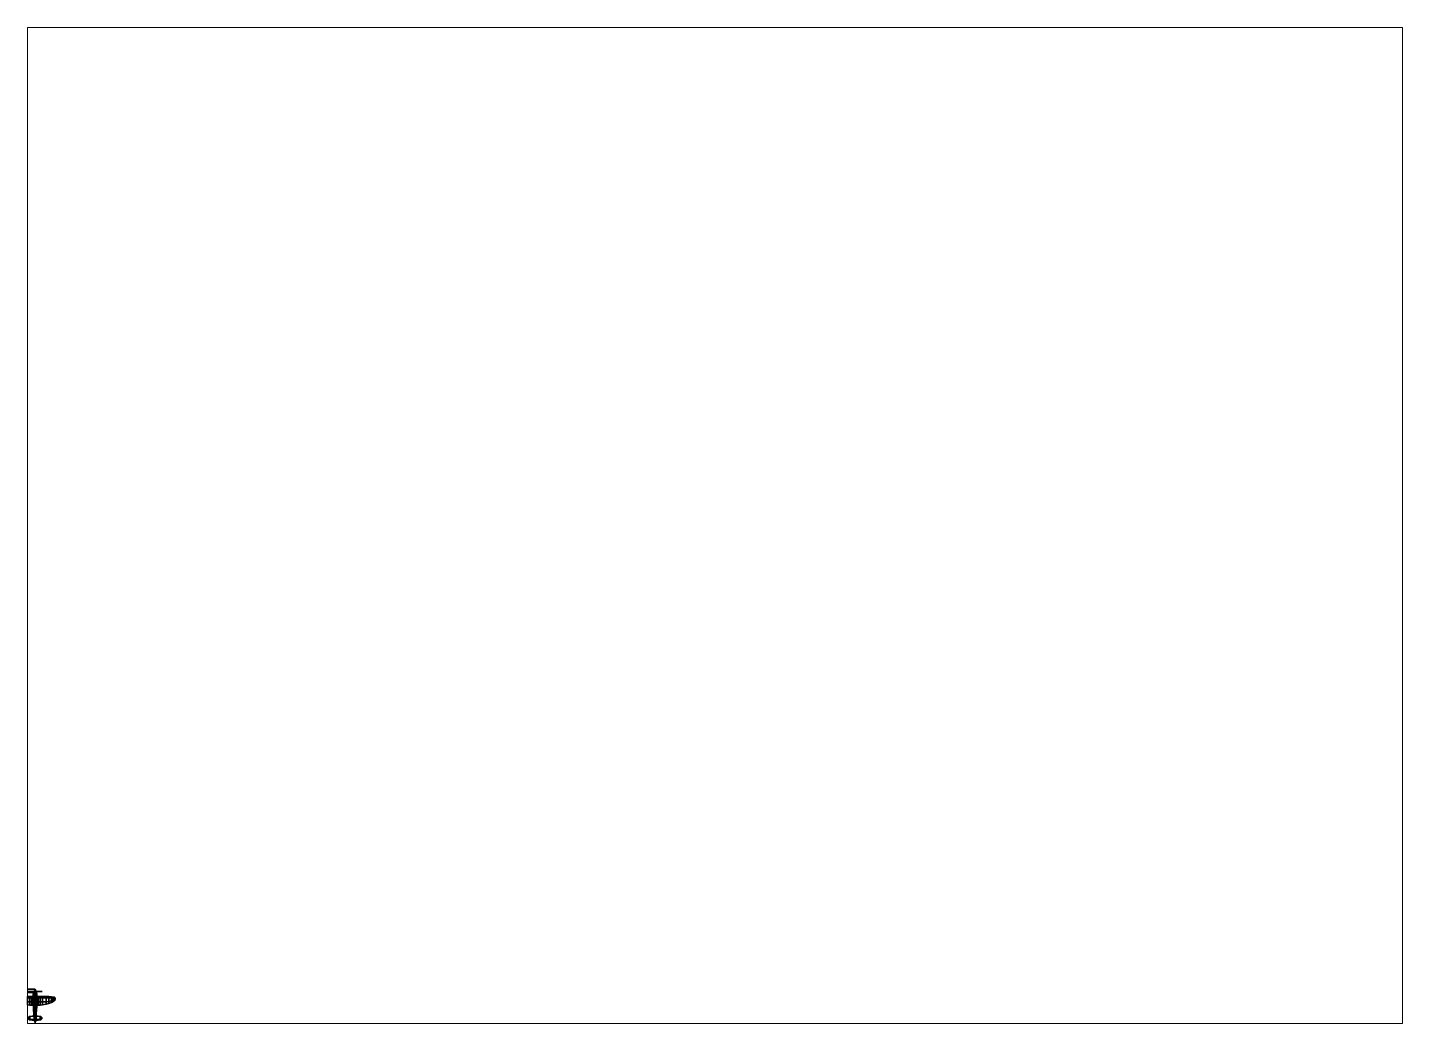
# Paper-space layout 'Layout1' of a CAD drawing. Header units: millimetres. Extents: x 28 to 251, y 20 to 181.
# The model-space entities are those that its viewports show. They can reach past a viewport. Long polylines and large blocks are cut down to what shows.
import ezdxf

# ---------------------------------------------------------------- set-up
doc = ezdxf.new("R2010")
doc.units = ezdxf.units.MM
for name, color, linetype in [('doors', 4, 'Continuous'), ('propeller', 1, 'Continuous'), ('shassis', 3, 'Continuous'), ('wheels', 2, 'Continuous'), ('wing1', 5, 'Continuous'), ('wing2', 6, 'Continuous')]:
    doc.layers.add(name, color=color, linetype=linetype)

msp = doc.modelspace()

# ---------------------------------------------------------------- linework, layer by layer
for points in [[(-2.78, 4.33, -0.68), (0, 4.33, -0.68), (0, 5.33, -0.7), (-2.73, 5.33, -0.7)], [(0, 5.33, -0.95), (0, 4.33, -0.95), (-2.78, 4.33, -0.95), (-2.73, 5.33, -0.95)], [(-2.73, 5.33, -0.95), (-2.78, 4.33, -0.95), (-2.78, 4.33, -0.68), (-2.73, 5.33, -0.7)], [(-2.78, 4.33, -0.95), (0, 4.33, -0.95), (0, 4.33, -0.68), (-2.78, 4.33, -0.68)], [(-2.73, 5.33, -0.7), (0, 5.33, -0.7), (0, 5.33, -0.95), (-2.73, 5.33, -0.95)], [(-0.49, 3.88, 1.44), (-0.53, 3.88, 1.55), (-0.42, 4.29, 1.62), (-0.37, 4.29, 1.51)], [(-0.53, 3.88, 1.55), (-0.53, 3.88, 1.62), (-0.42, 4.29, 1.71), (-0.42, 4.29, 1.62)], [(-0.53, 3.88, 1.62), (-0.51, 3.88, 1.68), (-0.37, 4.29, 1.81), (-0.42, 4.29, 1.71)], [(-0.51, 3.88, 1.68), (-0.45, 3.88, 1.77), (-0.28, 4.29, 1.89), (-0.37, 4.29, 1.81)], [(-0.5, 3.88, 2.28), (-0.51, 3.88, 2.46), (-0.45, 4.29, 2.46), (-0.43, 4.29, 2.32)], [(-0.51, 3.88, 2.46), (-0.5, 3.88, 2.59), (-0.44, 4.29, 2.6), (-0.45, 4.29, 2.46)], [(-0.48, 3.88, 2.16), (-0.5, 3.88, 2.28), (-0.43, 4.29, 2.32), (-0.37, 4.29, 2.19)], [(-0.5, 3.88, 2.59), (-0.41, 3.88, 2.77), (-0.37, 4.29, 2.73), (-0.44, 4.29, 2.6)], [(-0.42, 3.88, 1.36), (-0.49, 3.88, 1.44), (-0.37, 4.29, 1.51), (-0.28, 4.29, 1.43)], [(-0.41, 3.88, 1.97), (-0.48, 3.88, 2.16), (-0.37, 4.29, 2.19), (-0.28, 4.29, 2.08)], [(-0.45, 4.29, 2.46), (-0.44, 4.29, 2.6), (-0.37, 4.47, 2.57), (-0.39, 4.47, 2.45)], [(-0.43, 4.29, 2.32), (-0.45, 4.29, 2.46), (-0.39, 4.47, 2.45), (-0.37, 4.47, 2.33)], [(-0.45, 3.88, 1.77), (-0.41, 3.88, 1.87), (-0.12, 4.29, 1.96), (-0.28, 4.29, 1.89)], [(-0.44, 4.29, 2.6), (-0.37, 4.29, 2.73), (-0.32, 4.47, 2.68), (-0.37, 4.47, 2.57)], [(-0.37, 4.29, 2.19), (-0.43, 4.29, 2.32), (-0.37, 4.47, 2.33), (-0.32, 4.47, 2.22)], [(-0.18, 3.88, 1.28), (-0.42, 3.88, 1.36), (-0.28, 4.29, 1.43), (-0.08, 4.29, 1.35)], [(0.37, 4.29, 1.51), (-0.37, 4.29, 1.51), (-0.42, 4.29, 1.62), (0.42, 4.29, 1.62)], [(0.42, 4.29, 1.62), (-0.42, 4.29, 1.62), (-0.42, 4.29, 1.71), (0.42, 4.29, 1.71)], [(0.42, 4.29, 1.71), (-0.42, 4.29, 1.71), (-0.37, 4.29, 1.81), (0.37, 4.29, 1.81)], [(-0.41, 3.88, 1.87), (0, 3.88, 1.89), (0, 4.29, 1.96), (-0.12, 4.29, 1.96)], [(-0.41, 3.88, 1.87), (-0.41, 3.88, 1.97), (-0.28, 4.29, 2.08), (-0.14, 4.29, 2)], [(0, 3.88, 1.89), (-0.41, 3.88, 1.87), (-0.14, 4.29, 2), (0, 4.29, 1.96)], [(-0.41, 3.88, 2.77), (-0.27, 3.88, 2.9), (-0.27, 4.29, 2.83), (-0.37, 4.29, 2.73)], [(-0.37, 4.29, 2.73), (-0.27, 4.29, 2.83), (-0.23, 4.47, 2.77), (-0.32, 4.47, 2.68)], [(-0.28, 4.29, 2.08), (-0.37, 4.29, 2.19), (-0.32, 4.47, 2.22), (-0.23, 4.47, 2.13)], [(0.28, 4.29, 1.43), (-0.28, 4.29, 1.43), (-0.37, 4.29, 1.51), (0.37, 4.29, 1.51)], [(0.37, 4.29, 1.81), (-0.37, 4.29, 1.81), (-0.28, 4.29, 1.89), (0.28, 4.29, 1.89)], [(-0.14, 4.29, 2), (-0.28, 4.29, 2.08), (-0.23, 4.47, 2.13), (-0.12, 4.47, 2.08)], [(0.08, 4.29, 1.35), (-0.08, 4.29, 1.35), (-0.28, 4.29, 1.43), (0.28, 4.29, 1.43)], [(0.28, 4.29, 1.89), (-0.28, 4.29, 1.89), (-0.12, 4.29, 1.96), (0.12, 4.29, 1.96)], [(-0.27, 4.29, 2.83), (-0.14, 4.29, 2.9), (-0.12, 4.47, 2.82), (-0.23, 4.47, 2.77)], [(-0.27, 3.88, 2.9), (-0.14, 3.88, 2.96), (-0.14, 4.29, 2.9), (-0.27, 4.29, 2.83)], [(0.18, 3.88, 1.28), (-0.18, 3.88, 1.28), (-0.08, 4.29, 1.35), (0.08, 4.29, 1.35)], [(-0.14, 4.29, 2.9), (0, 4.29, 2.92), (0, 4.47, 2.84), (-0.12, 4.47, 2.82)], [(0, 4.29, 1.96), (-0.14, 4.29, 2), (-0.12, 4.47, 2.08), (0, 4.47, 2.06)], [(-0.14, 3.88, 2.96), (0, 3.88, 2.98), (0, 4.29, 2.92), (-0.14, 4.29, 2.9)], [(0, 5.33, -0.7), (0, 4.33, -0.68), (0, 4.33, -0.95), (0, 5.33, -0.95)], [(0, 4.29, 2.92), (0.14, 4.29, 2.9), (0.12, 4.47, 2.82), (0, 4.47, 2.84)], [(0.14, 4.29, 2), (0, 4.29, 1.96), (0, 4.47, 2.06), (0.12, 4.47, 2.08)], [(0.12, 4.29, 1.96), (0, 4.29, 1.96), (0, 3.88, 1.89), (0.41, 3.88, 1.87)], [(0, 4.29, 1.96), (0.14, 4.29, 2), (0.41, 3.88, 1.87), (0, 3.88, 1.89)], [(0.14, 4.29, 2.9), (0, 4.29, 2.92), (0, 3.88, 2.98), (0.14, 3.88, 2.96)], [(0.08, 4.29, 1.35), (0.28, 4.29, 1.43), (0.42, 3.88, 1.36), (0.18, 3.88, 1.28)], [(0.14, 4.29, 2.9), (0.27, 4.29, 2.83), (0.23, 4.47, 2.77), (0.12, 4.47, 2.82)], [(0.28, 4.29, 2.08), (0.14, 4.29, 2), (0.12, 4.47, 2.08), (0.23, 4.47, 2.13)], [(0.28, 4.29, 1.89), (0.12, 4.29, 1.96), (0.41, 3.88, 1.87), (0.45, 3.88, 1.77)], [(0.14, 4.29, 2), (0.28, 4.29, 2.08), (0.41, 3.88, 1.97), (0.41, 3.88, 1.87)], [(0.27, 4.29, 2.83), (0.14, 4.29, 2.9), (0.14, 3.88, 2.96), (0.27, 3.88, 2.9)], [(0.27, 4.29, 2.83), (0.37, 4.29, 2.73), (0.32, 4.47, 2.68), (0.23, 4.47, 2.77)], [(0.37, 4.29, 2.19), (0.28, 4.29, 2.08), (0.23, 4.47, 2.13), (0.32, 4.47, 2.22)], [(0.37, 4.29, 2.73), (0.27, 4.29, 2.83), (0.27, 3.88, 2.9), (0.41, 3.88, 2.77)], [(0.37, 4.29, 1.81), (0.28, 4.29, 1.89), (0.45, 3.88, 1.77), (0.51, 3.88, 1.68)], [(0.28, 4.29, 1.43), (0.37, 4.29, 1.51), (0.49, 3.88, 1.44), (0.42, 3.88, 1.36)], [(0.28, 4.29, 2.08), (0.37, 4.29, 2.19), (0.48, 3.88, 2.16), (0.41, 3.88, 1.97)], [(0.37, 4.29, 2.73), (0.44, 4.29, 2.6), (0.37, 4.47, 2.57), (0.32, 4.47, 2.68)], [(0.43, 4.29, 2.32), (0.37, 4.29, 2.19), (0.32, 4.47, 2.22), (0.37, 4.47, 2.33)], [(0.44, 4.29, 2.6), (0.45, 4.29, 2.46), (0.39, 4.47, 2.45), (0.37, 4.47, 2.57)], [(0.45, 4.29, 2.46), (0.43, 4.29, 2.32), (0.37, 4.47, 2.33), (0.39, 4.47, 2.45)], [(0.37, 4.29, 1.51), (0.42, 4.29, 1.62), (0.53, 3.88, 1.55), (0.49, 3.88, 1.44)], [(0.42, 4.29, 1.71), (0.37, 4.29, 1.81), (0.51, 3.88, 1.68), (0.53, 3.88, 1.62)], [(0.44, 4.29, 2.6), (0.37, 4.29, 2.73), (0.41, 3.88, 2.77), (0.5, 3.88, 2.59)], [(0.37, 4.29, 2.19), (0.43, 4.29, 2.32), (0.5, 3.88, 2.28), (0.48, 3.88, 2.16)], [(0.42, 4.29, 1.62), (0.42, 4.29, 1.71), (0.53, 3.88, 1.62), (0.53, 3.88, 1.55)], [(0.43, 4.29, 2.32), (0.45, 4.29, 2.46), (0.51, 3.88, 2.46), (0.5, 3.88, 2.28)], [(0.45, 4.29, 2.46), (0.44, 4.29, 2.6), (0.5, 3.88, 2.59), (0.51, 3.88, 2.46)], [(-0.58, 3.14, 1.74), (-0.56, 3.14, 1.85), (-0.51, 3.88, 1.68), (-0.53, 3.88, 1.62)], [(-0.57, 3.14, 1.63), (-0.58, 3.14, 1.74), (-0.53, 3.88, 1.62), (-0.53, 3.88, 1.55)], [(-0.58, 2.9, 1.61), (-0.56, 2.58, 1.85), (-0.56, 3.14, 1.85), (-0.58, 3.14, 1.74)], [(-0.57, 2.95, 1.54), (-0.58, 2.9, 1.61), (-0.58, 3.14, 1.74), (-0.57, 3.14, 1.63)], [(0.58, 2.9, 1.61), (-0.58, 2.9, 1.61), (-0.57, 2.95, 1.54), (0.57, 2.95, 1.54)], [(0.56, 2.58, 1.85), (-0.56, 2.58, 1.85), (-0.58, 2.9, 1.61), (0.58, 2.9, 1.61)], [(-0.53, 3.14, 1.48), (-0.57, 3.14, 1.63), (-0.53, 3.88, 1.55), (-0.49, 3.88, 1.44)], [(-0.53, 2.98, 1.48), (-0.57, 2.95, 1.54), (-0.57, 3.14, 1.63), (-0.53, 3.14, 1.48)], [(0.57, 2.95, 1.54), (-0.57, 2.95, 1.54), (-0.53, 2.98, 1.48), (0.53, 2.98, 1.48)], [(-0.56, 3.14, 1.85), (-0.5, 3.14, 2), (-0.45, 3.88, 1.77), (-0.51, 3.88, 1.68)], [(-0.56, 2.58, 1.85), (-0.5, 2.58, 2), (-0.5, 3.14, 2), (-0.56, 3.14, 1.85)], [(-0.52, 2.58, 1.93), (-0.55, 2.58, 2.21), (-0.52, 3.14, 2.36), (-0.51, 3.14, 2.19)], [(-0.55, 2.58, 2.46), (-0.5, 2.58, 2.68), (-0.5, 3.14, 2.67), (-0.52, 3.14, 2.54)], [(-0.55, 2.58, 2.21), (-0.55, 2.58, 2.46), (-0.52, 3.14, 2.54), (-0.52, 3.14, 2.36)], [(-0.54, 1.58, 2.17), (-0.54, 1.58, 2.54), (-0.55, 2.58, 2.46), (-0.55, 2.58, 2.21)], [(-0.47, 1.58, 1.83), (-0.54, 1.58, 2.17), (-0.55, 2.58, 2.21), (-0.52, 2.58, 1.93)], [(-0.54, 1.58, 2.54), (-0.5, 1.58, 2.71), (-0.5, 2.58, 2.68), (-0.55, 2.58, 2.46)], [(-0.47, 0.77, 1.88), (-0.55, 0.77, 2.23), (-0.54, 1.58, 2.17), (-0.47, 1.58, 1.83)], [(-0.55, 0.77, 2.23), (-0.54, 0.77, 2.48), (-0.54, 1.58, 2.54), (-0.54, 1.58, 2.17)], [(-0.5, -0.1, 2.2), (-0.51, -0.1, 2.45), (-0.54, 0.77, 2.48), (-0.55, 0.77, 2.23)], [(-0.43, -0.1, 1.85), (-0.5, -0.1, 2.2), (-0.55, 0.77, 2.23), (-0.47, 0.77, 1.88)], [(-0.54, 0.77, 2.48), (-0.45, 0.77, 2.76), (-0.5, 1.58, 2.71), (-0.54, 1.58, 2.54)], [(-0.51, -0.1, 2.45), (-0.42, -0.1, 2.73), (-0.45, 0.77, 2.76), (-0.54, 0.77, 2.48)], [(-0.42, 3.14, 1.38), (-0.53, 3.14, 1.48), (-0.49, 3.88, 1.44), (-0.42, 3.88, 1.36)], [(-0.42, 3.01, 1.41), (-0.53, 2.98, 1.48), (-0.53, 3.14, 1.48), (-0.42, 3.14, 1.38)], [(0.53, 2.98, 1.48), (-0.53, 2.98, 1.48), (-0.42, 3.01, 1.41), (0.42, 3.01, 1.41)], [(-0.51, 3.14, 2.19), (-0.52, 3.14, 2.36), (-0.5, 3.88, 2.28), (-0.48, 3.88, 2.16)], [(-0.52, 3.14, 2.54), (-0.5, 3.14, 2.67), (-0.5, 3.88, 2.59), (-0.51, 3.88, 2.46)], [(-0.52, 3.14, 2.36), (-0.52, 3.14, 2.54), (-0.51, 3.88, 2.46), (-0.5, 3.88, 2.28)], [(-0.49, 2.58, 1.63), (-0.52, 2.58, 1.93), (-0.51, 3.14, 2.19), (-0.49, 3.14, 2.09)], [(-0.39, 1.58, 1.59), (-0.47, 1.58, 1.83), (-0.52, 2.58, 1.93), (-0.49, 2.58, 1.63)], [(-0.49, 3.14, 2.09), (-0.51, 3.14, 2.19), (-0.48, 3.88, 2.16), (-0.41, 3.88, 1.97)], [(-0.5, 3.14, 2), (-0.49, 3.14, 2.09), (-0.41, 3.88, 1.87), (-0.45, 3.88, 1.77)], [(-0.5, 3.14, 2.67), (-0.41, 3.14, 2.84), (-0.41, 3.88, 2.77), (-0.5, 3.88, 2.59)], [(-0.5, 2.58, 2), (-0.49, 2.58, 2.09), (-0.49, 3.14, 2.09), (-0.5, 3.14, 2)], [(-0.5, 2.58, 2.68), (-0.41, 2.58, 2.85), (-0.41, 3.14, 2.84), (-0.5, 3.14, 2.67)], [(-0.5, 1.58, 2.71), (-0.41, 1.58, 2.86), (-0.41, 2.58, 2.85), (-0.5, 2.58, 2.68)], [(-0.45, 0.77, 2.76), (-0.35, 0.77, 2.91), (-0.41, 1.58, 2.86), (-0.5, 1.58, 2.71)], [(-0.49, 3.14, 2.09), (0, 3.14, 2.07), (0, 3.88, 1.89), (-0.41, 3.88, 1.87)], [(-0.41, 3.14, 1.95), (-0.49, 3.14, 2.09), (-0.41, 3.88, 1.97), (-0.41, 3.88, 1.87)], [(-0.32, 2.58, 1.51), (-0.49, 2.58, 1.63), (-0.49, 3.14, 2.09), (-0.41, 3.14, 1.95)], [(-0.49, 2.58, 2.09), (0, 2.58, 2.07), (0, 3.14, 2.07), (-0.49, 3.14, 2.09)], [(-0.17, 1.58, 1.51), (-0.39, 1.58, 1.59), (-0.49, 2.58, 1.63), (-0.32, 2.58, 1.51)], [(-0.39, 0.77, 1.73), (-0.47, 0.77, 1.88), (-0.47, 1.58, 1.83), (-0.39, 1.58, 1.59)], [(-0.28, -0.1, 1.7), (-0.43, -0.1, 1.85), (-0.47, 0.77, 1.88), (-0.39, 0.77, 1.73)], [(-0.42, -0.1, 2.73), (-0.35, -0.1, 2.85), (-0.35, 0.77, 2.91), (-0.45, 0.77, 2.76)], [(-0.29, 3.14, 1.32), (-0.42, 3.14, 1.38), (-0.42, 3.88, 1.36), (-0.18, 3.88, 1.28)], [(-0.29, 3.03, 1.37), (-0.42, 3.01, 1.41), (-0.42, 3.14, 1.38), (-0.29, 3.14, 1.32)], [(0.42, 3.01, 1.41), (-0.42, 3.01, 1.41), (-0.29, 3.03, 1.37), (0.29, 3.03, 1.37)], [(-0.41, 3.14, 2.84), (-0.27, 3.14, 2.97), (-0.27, 3.88, 2.9), (-0.41, 3.88, 2.77)], [(0, 3.14, 1.89), (-0.41, 3.14, 1.95), (-0.41, 3.88, 1.87), (0, 3.88, 1.81)], [(-0.41, 2.58, 2.85), (-0.27, 2.58, 2.98), (-0.27, 3.14, 2.97), (-0.41, 3.14, 2.84)], [(0, 2.58, 1.48), (-0.32, 2.58, 1.51), (-0.41, 3.14, 1.95), (0, 3.14, 1.89)], [(-0.41, 1.58, 2.86), (-0.27, 1.58, 2.99), (-0.27, 2.58, 2.98), (-0.41, 2.58, 2.85)], [(-0.35, 0.77, 2.91), (-0.27, 0.77, 2.98), (-0.27, 1.58, 2.99), (-0.41, 1.58, 2.86)], [(-0.17, 0.77, 1.59), (-0.39, 0.77, 1.73), (-0.39, 1.58, 1.59), (-0.17, 1.58, 1.51)], [(-0.15, -0.1, 1.62), (-0.28, -0.1, 1.7), (-0.39, 0.77, 1.73), (-0.17, 0.77, 1.59)], [(-0.35, -0.1, 2.85), (-0.27, -0.1, 2.94), (-0.27, 0.77, 2.98), (-0.35, 0.77, 2.91)], [(0, 1.58, 1.5), (-0.17, 1.58, 1.51), (-0.32, 2.58, 1.51), (0, 2.58, 1.48)], [(-0.31, 1.22, 2.94), (-0.3, 1.22, 3.06), (-0.1, 1.67, 3.06), (-0.1, 1.67, 2.94)], [(-0.31, 0.77, 2.94), (-0.3, 0.77, 3.06), (-0.3, 1.22, 3.06), (-0.31, 1.22, 2.94)], [(-0.31, 0.66, 2.94), (-0.3, 0.66, 3.06), (-0.3, 0.77, 3.06), (-0.31, 0.77, 2.94)], [(-0.18, -0.48, 2.94), (-0.16, -0.28, 3.06), (-0.3, 0.66, 3.06), (-0.31, 0.66, 2.94)], [(-0.3, 1.22, 3.06), (-0.26, 1.22, 3.2), (-0.14, 1.49, 3.2), (-0.1, 1.67, 3.06)], [(-0.3, 0.77, 3.06), (-0.26, 0.77, 3.2), (-0.26, 1.22, 3.2), (-0.3, 1.22, 3.06)], [(-0.3, 0.66, 3.06), (-0.26, 0.66, 3.19), (-0.26, 0.77, 3.2), (-0.3, 0.77, 3.06)], [(-0.16, -0.28, 3.06), (-0.15, 0.06, 3.19), (-0.26, 0.66, 3.19), (-0.3, 0.66, 3.06)], [(0, 3.14, 1.3), (-0.29, 3.14, 1.32), (-0.18, 3.88, 1.28), (0, 3.88, 1.28)], [(0, 3.03, 1.34), (-0.29, 3.03, 1.37), (-0.29, 3.14, 1.32), (0, 3.14, 1.3)], [(-0.27, 3.14, 2.97), (-0.14, 3.14, 3.02), (-0.14, 3.88, 2.96), (-0.27, 3.88, 2.9)], [(-0.27, 2.58, 2.98), (-0.14, 2.58, 3.03), (-0.14, 3.14, 3.02), (-0.27, 3.14, 2.97)], [(-0.27, 1.58, 2.99), (-0.14, 1.58, 3.06), (-0.14, 2.58, 3.03), (-0.27, 2.58, 2.98)], [(-0.27, 0.77, 2.98), (-0.14, 0.77, 3.04), (-0.14, 1.58, 3.06), (-0.27, 1.58, 2.99)], [(-0.27, -0.1, 2.94), (-0.14, -0.1, 3.01), (-0.14, 0.77, 3.04), (-0.27, 0.77, 2.98)], [(-0.26, 1.22, 3.2), (-0.17, 1.22, 3.33), (-0.16, 1.32, 3.33), (-0.14, 1.49, 3.2)], [(-0.26, 0.77, 3.2), (-0.17, 0.77, 3.33), (-0.17, 1.22, 3.33), (-0.26, 1.22, 3.2)], [(-0.26, 0.66, 3.19), (-0.17, 0.66, 3.31), (-0.17, 0.77, 3.33), (-0.26, 0.77, 3.2)], [(-0.15, 0.06, 3.19), (-0.1, 0.28, 3.28), (-0.17, 0.66, 3.31), (-0.26, 0.66, 3.19)], [(0, 0.77, 1.55), (-0.17, 0.77, 1.59), (-0.17, 1.58, 1.51), (0, 1.58, 1.5)], [(-0.17, 1.22, 3.33), (-0.09, 1.22, 3.38), (-0.16, 1.24, 3.36), (-0.16, 1.32, 3.33)], [(-0.17, 0.77, 3.33), (-0.09, 0.77, 3.38), (-0.09, 1.22, 3.38), (-0.17, 1.22, 3.33)], [(0, -0.1, 1.6), (-0.15, -0.1, 1.62), (-0.17, 0.77, 1.59), (0, 0.77, 1.55)], [(-0.17, 0.66, 3.31), (-0.09, 0.66, 3.36), (-0.09, 0.77, 3.38), (-0.17, 0.77, 3.33)], [(-0.1, 0.28, 3.28), (-0.07, 0.44, 3.33), (-0.09, 0.66, 3.36), (-0.17, 0.66, 3.31)], [(-0.14, 1.49, 3.2), (-0.16, 1.32, 3.33), (0.17, 1.32, 3.33), (0.14, 1.49, 3.2)], [(-0.16, 1.32, 3.33), (-0.16, 1.24, 3.36), (0.16, 1.24, 3.36), (0.17, 1.32, 3.33)], [(-0.09, 1.22, 3.38), (0, 1.22, 3.39), (0, 1.24, 3.38), (-0.16, 1.24, 3.36)], [(-0.16, 1.24, 3.36), (0, 1.24, 3.38), (0, 1.24, 3.38), (0.16, 1.24, 3.36)], [(0.16, -0.28, 3.06), (0.15, 0.06, 3.19), (-0.15, 0.06, 3.19), (-0.16, -0.28, 3.06)], [(0.15, 0.06, 3.19), (0.1, 0.28, 3.28), (-0.1, 0.28, 3.28), (-0.15, 0.06, 3.19)], [(-0.14, 3.14, 3.02), (0, 3.14, 3.04), (0, 3.88, 2.98), (-0.14, 3.88, 2.96)], [(-0.14, 2.58, 3.03), (0, 2.58, 3.05), (0, 3.14, 3.04), (-0.14, 3.14, 3.02)], [(-0.14, 1.58, 3.06), (0, 1.58, 3.07), (0, 2.58, 3.05), (-0.14, 2.58, 3.03)], [(-0.1, 1.67, 3.06), (-0.14, 1.49, 3.2), (0.14, 1.49, 3.2), (0.1, 1.67, 3.06)], [(-0.14, 0.77, 3.04), (0, 0.77, 3.07), (0, 1.58, 3.07), (-0.14, 1.58, 3.06)], [(0.1, 0.28, 3.28), (0.07, 0.44, 3.33), (-0.07, 0.44, 3.33), (-0.1, 0.28, 3.28)], [(-0.09, 0.77, 3.38), (0, 0.77, 3.39), (0, 1.22, 3.39), (-0.09, 1.22, 3.38)], [(-0.09, 0.66, 3.36), (0, 0.66, 3.38), (0, 0.77, 3.39), (-0.09, 0.77, 3.38)], [(-0.07, 0.44, 3.33), (0, 0.62, 3.37), (0, 0.66, 3.38), (-0.09, 0.66, 3.36)], [(0.07, 0.44, 3.33), (0, 0.62, 3.37), (0, 0.62, 3.37), (-0.07, 0.44, 3.33)], [(0, 3.88, 1.81), (0.41, 3.88, 1.87), (0.41, 3.14, 1.95), (0, 3.14, 1.89)], [(0, 3.88, 1.28), (0.18, 3.88, 1.28), (0.29, 3.14, 1.32), (0, 3.14, 1.3)], [(0.41, 3.88, 1.87), (0, 3.88, 1.89), (0, 3.14, 2.07), (0.49, 3.14, 2.09)], [(0.41, 3.88, 1.87), (0.41, 3.88, 1.97), (0, 3.14, 2.07), (0.49, 3.14, 2.09)], [(0.14, 3.88, 2.96), (0, 3.88, 2.98), (0, 3.14, 3.04), (0.14, 3.14, 3.02)], [(0, 3.14, 1.3), (0.29, 3.14, 1.32), (0.29, 3.03, 1.37), (0, 3.03, 1.34)], [(0, 3.14, 1.89), (0.41, 3.14, 1.95), (0.32, 2.58, 1.51), (0, 2.58, 1.48)], [(0.49, 3.14, 2.09), (0, 3.14, 2.07), (0, 2.58, 2.07), (0.49, 2.58, 2.09)], [(0.14, 3.14, 3.02), (0, 3.14, 3.04), (0, 2.58, 3.05), (0.14, 2.58, 3.03)], [(0, 2.58, 1.48), (0.32, 2.58, 1.51), (0.17, 1.58, 1.51), (0, 1.58, 1.5)], [(0.14, 2.58, 3.03), (0, 2.58, 3.05), (0, 1.58, 3.07), (0.14, 1.58, 3.06)], [(0, 1.58, 1.5), (0.17, 1.58, 1.51), (0.17, 0.77, 1.59), (0, 0.77, 1.55)], [(0.14, 1.58, 3.06), (0, 1.58, 3.07), (0, 0.77, 3.07), (0.14, 0.77, 3.04)], [(0.16, 1.24, 3.36), (0, 1.24, 3.38), (0, 1.22, 3.39), (0.09, 1.22, 3.38)], [(0.09, 1.22, 3.38), (0, 1.22, 3.39), (0, 0.77, 3.39), (0.09, 0.77, 3.38)], [(0, 0.77, 1.55), (0.17, 0.77, 1.59), (0.15, -0.1, 1.62), (0, -0.1, 1.6)], [(0.09, 0.77, 3.38), (0, 0.77, 3.39), (0, 0.66, 3.38), (0.09, 0.66, 3.36)], [(0.09, 0.66, 3.36), (0, 0.66, 3.38), (0, 0.62, 3.37), (0.07, 0.44, 3.33)], [(0.17, 0.66, 3.31), (0.09, 0.66, 3.36), (0.07, 0.44, 3.33), (0.1, 0.28, 3.28)], [(0.17, 1.32, 3.33), (0.16, 1.24, 3.36), (0.09, 1.22, 3.38), (0.17, 1.22, 3.33)], [(0.17, 1.22, 3.33), (0.09, 1.22, 3.38), (0.09, 0.77, 3.38), (0.17, 0.77, 3.33)], [(0.17, 0.77, 3.33), (0.09, 0.77, 3.38), (0.09, 0.66, 3.36), (0.17, 0.66, 3.31)], [(0.1, 1.67, 3.06), (0.14, 1.49, 3.2), (0.26, 1.22, 3.2), (0.3, 1.22, 3.06)], [(0.1, 1.67, 2.94), (0.1, 1.67, 3.06), (0.3, 1.22, 3.06), (0.31, 1.22, 2.94)], [(0.26, 0.66, 3.19), (0.17, 0.66, 3.31), (0.1, 0.28, 3.28), (0.15, 0.06, 3.19)], [(0.27, 3.88, 2.9), (0.14, 3.88, 2.96), (0.14, 3.14, 3.02), (0.27, 3.14, 2.97)], [(0.27, 3.14, 2.97), (0.14, 3.14, 3.02), (0.14, 2.58, 3.03), (0.27, 2.58, 2.98)], [(0.27, 2.58, 2.98), (0.14, 2.58, 3.03), (0.14, 1.58, 3.06), (0.27, 1.58, 2.99)], [(0.27, 1.58, 2.99), (0.14, 1.58, 3.06), (0.14, 0.77, 3.04), (0.27, 0.77, 2.98)], [(0.14, 1.49, 3.2), (0.17, 1.32, 3.33), (0.17, 1.22, 3.33), (0.26, 1.22, 3.2)], [(0.27, 0.77, 2.98), (0.14, 0.77, 3.04), (0.14, -0.1, 3.01), (0.27, -0.1, 2.94)], [(0.17, 0.77, 1.59), (0.39, 0.77, 1.73), (0.28, -0.1, 1.7), (0.15, -0.1, 1.62)], [(0.3, 0.66, 3.06), (0.26, 0.66, 3.19), (0.15, 0.06, 3.19), (0.16, -0.28, 3.06)], [(0.31, 0.66, 2.94), (0.3, 0.66, 3.06), (0.16, -0.28, 3.06), (0.18, -0.48, 2.94)], [(0.32, 2.58, 1.51), (0.49, 2.58, 1.63), (0.39, 1.58, 1.59), (0.17, 1.58, 1.51)], [(0.17, 1.58, 1.51), (0.39, 1.58, 1.59), (0.39, 0.77, 1.73), (0.17, 0.77, 1.59)], [(0.26, 1.22, 3.2), (0.17, 1.22, 3.33), (0.17, 0.77, 3.33), (0.26, 0.77, 3.2)], [(0.26, 0.77, 3.2), (0.17, 0.77, 3.33), (0.17, 0.66, 3.31), (0.26, 0.66, 3.19)], [(0.18, 3.88, 1.28), (0.42, 3.88, 1.36), (0.42, 3.14, 1.38), (0.29, 3.14, 1.32)], [(0.3, 1.22, 3.06), (0.26, 1.22, 3.2), (0.26, 0.77, 3.2), (0.3, 0.77, 3.06)], [(0.3, 0.77, 3.06), (0.26, 0.77, 3.2), (0.26, 0.66, 3.19), (0.3, 0.66, 3.06)], [(0.41, 3.88, 2.77), (0.27, 3.88, 2.9), (0.27, 3.14, 2.97), (0.41, 3.14, 2.84)], [(0.41, 3.14, 2.84), (0.27, 3.14, 2.97), (0.27, 2.58, 2.98), (0.41, 2.58, 2.85)], [(0.41, 2.58, 2.85), (0.27, 2.58, 2.98), (0.27, 1.58, 2.99), (0.41, 1.58, 2.86)], [(0.41, 1.58, 2.86), (0.27, 1.58, 2.99), (0.27, 0.77, 2.98), (0.35, 0.77, 2.91)], [(0.35, 0.77, 2.91), (0.27, 0.77, 2.98), (0.27, -0.1, 2.94), (0.35, -0.1, 2.85)], [(0.39, 0.77, 1.73), (0.47, 0.77, 1.88), (0.43, -0.1, 1.85), (0.28, -0.1, 1.7)], [(0.29, 3.14, 1.32), (0.42, 3.14, 1.38), (0.42, 3.01, 1.41), (0.29, 3.03, 1.37)], [(0.31, 1.22, 2.94), (0.3, 1.22, 3.06), (0.3, 0.77, 3.06), (0.31, 0.77, 2.94)], [(0.31, 0.77, 2.94), (0.3, 0.77, 3.06), (0.3, 0.66, 3.06), (0.31, 0.66, 2.94)], [(0.41, 3.14, 1.95), (0.49, 3.14, 2.09), (0.49, 2.58, 1.63), (0.32, 2.58, 1.51)], [(0.5, 1.58, 2.71), (0.41, 1.58, 2.86), (0.35, 0.77, 2.91), (0.45, 0.77, 2.76)], [(0.45, 0.77, 2.76), (0.35, 0.77, 2.91), (0.35, -0.1, 2.85), (0.42, -0.1, 2.73)], [(0.49, 2.58, 1.63), (0.52, 2.58, 1.93), (0.47, 1.58, 1.83), (0.39, 1.58, 1.59)], [(0.39, 1.58, 1.59), (0.47, 1.58, 1.83), (0.47, 0.77, 1.88), (0.39, 0.77, 1.73)], [(0.45, 3.88, 1.77), (0.41, 3.88, 1.87), (0.49, 3.14, 2.09), (0.5, 3.14, 2)], [(0.5, 3.88, 2.59), (0.41, 3.88, 2.77), (0.41, 3.14, 2.84), (0.5, 3.14, 2.67)], [(0.41, 3.88, 1.97), (0.48, 3.88, 2.16), (0.51, 3.14, 2.19), (0.49, 3.14, 2.09)], [(0.5, 3.14, 2.67), (0.41, 3.14, 2.84), (0.41, 2.58, 2.85), (0.5, 2.58, 2.68)], [(0.5, 2.58, 2.68), (0.41, 2.58, 2.85), (0.41, 1.58, 2.86), (0.5, 1.58, 2.71)], [(0.42, 3.88, 1.36), (0.49, 3.88, 1.44), (0.53, 3.14, 1.48), (0.42, 3.14, 1.38)], [(0.42, 3.14, 1.38), (0.53, 3.14, 1.48), (0.53, 2.98, 1.48), (0.42, 3.01, 1.41)], [(0.54, 0.77, 2.48), (0.45, 0.77, 2.76), (0.42, -0.1, 2.73), (0.51, -0.1, 2.45)], [(0.47, 0.77, 1.88), (0.55, 0.77, 2.23), (0.5, -0.1, 2.2), (0.43, -0.1, 1.85)], [(0.51, 3.88, 1.68), (0.45, 3.88, 1.77), (0.5, 3.14, 2), (0.56, 3.14, 1.85)], [(0.54, 1.58, 2.54), (0.5, 1.58, 2.71), (0.45, 0.77, 2.76), (0.54, 0.77, 2.48)], [(0.52, 2.58, 1.93), (0.55, 2.58, 2.21), (0.54, 1.58, 2.17), (0.47, 1.58, 1.83)], [(0.47, 1.58, 1.83), (0.54, 1.58, 2.17), (0.55, 0.77, 2.23), (0.47, 0.77, 1.88)], [(0.48, 3.88, 2.16), (0.5, 3.88, 2.28), (0.52, 3.14, 2.36), (0.51, 3.14, 2.19)], [(0.49, 3.88, 1.44), (0.53, 3.88, 1.55), (0.57, 3.14, 1.63), (0.53, 3.14, 1.48)], [(0.5, 3.14, 2), (0.49, 3.14, 2.09), (0.49, 2.58, 2.09), (0.5, 2.58, 2)], [(0.49, 3.14, 2.09), (0.51, 3.14, 2.19), (0.52, 2.58, 1.93), (0.49, 2.58, 1.63)], [(0.5, 3.88, 2.28), (0.51, 3.88, 2.46), (0.52, 3.14, 2.54), (0.52, 3.14, 2.36)], [(0.51, 3.88, 2.46), (0.5, 3.88, 2.59), (0.5, 3.14, 2.67), (0.52, 3.14, 2.54)], [(0.56, 3.14, 1.85), (0.5, 3.14, 2), (0.5, 2.58, 2), (0.56, 2.58, 1.85)], [(0.52, 3.14, 2.54), (0.5, 3.14, 2.67), (0.5, 2.58, 2.68), (0.55, 2.58, 2.46)], [(0.55, 2.58, 2.46), (0.5, 2.58, 2.68), (0.5, 1.58, 2.71), (0.54, 1.58, 2.54)], [(0.55, 0.77, 2.23), (0.54, 0.77, 2.48), (0.51, -0.1, 2.45), (0.5, -0.1, 2.2)], [(0.53, 3.88, 1.62), (0.51, 3.88, 1.68), (0.56, 3.14, 1.85), (0.58, 3.14, 1.74)], [(0.51, 3.14, 2.19), (0.52, 3.14, 2.36), (0.55, 2.58, 2.21), (0.52, 2.58, 1.93)], [(0.52, 3.14, 2.36), (0.52, 3.14, 2.54), (0.55, 2.58, 2.46), (0.55, 2.58, 2.21)], [(0.53, 3.88, 1.55), (0.53, 3.88, 1.62), (0.58, 3.14, 1.74), (0.57, 3.14, 1.63)], [(0.53, 3.14, 1.48), (0.57, 3.14, 1.63), (0.57, 2.95, 1.54), (0.53, 2.98, 1.48)], [(0.55, 2.58, 2.21), (0.55, 2.58, 2.46), (0.54, 1.58, 2.54), (0.54, 1.58, 2.17)], [(0.54, 1.58, 2.17), (0.54, 1.58, 2.54), (0.54, 0.77, 2.48), (0.55, 0.77, 2.23)], [(0.58, 3.14, 1.74), (0.56, 3.14, 1.85), (0.56, 2.58, 1.85), (0.58, 2.9, 1.61)], [(0.57, 3.14, 1.63), (0.58, 3.14, 1.74), (0.58, 2.9, 1.61), (0.57, 2.95, 1.54)], [(-0.47, -1.01, 2.25), (-0.45, -1.01, 2.53), (-0.51, -0.1, 2.45), (-0.5, -0.1, 2.2)], [(-0.45, -1.01, 2.53), (-0.38, -1.01, 2.74), (-0.42, -0.1, 2.73), (-0.51, -0.1, 2.45)], [(-0.43, -1.01, 2.08), (-0.47, -1.01, 2.25), (-0.5, -0.1, 2.2), (-0.43, -0.1, 1.85)], [(-0.35, -2.14, 2.26), (-0.36, -2.14, 2.48), (-0.45, -1.01, 2.53), (-0.47, -1.01, 2.25)], [(-0.28, -2.14, 2.03), (-0.35, -2.14, 2.26), (-0.47, -1.01, 2.25), (-0.43, -1.01, 2.08)], [(-0.36, -2.14, 2.48), (-0.32, -2.14, 2.69), (-0.38, -1.01, 2.74), (-0.45, -1.01, 2.53)], [(-0.28, -1.01, 1.84), (-0.43, -1.01, 2.08), (-0.43, -0.1, 1.85), (-0.28, -0.1, 1.7)], [(-0.17, -2.14, 1.9), (-0.28, -2.14, 2.03), (-0.43, -1.01, 2.08), (-0.28, -1.01, 1.84)], [(-0.38, -1.01, 2.74), (-0.3, -1.01, 2.88), (-0.35, -0.1, 2.85), (-0.42, -0.1, 2.73)], [(-0.32, -2.14, 2.69), (-0.25, -2.14, 2.83), (-0.3, -1.01, 2.88), (-0.38, -1.01, 2.74)], [(-0.23, -3.29, 2.35), (-0.23, -3.29, 2.52), (-0.36, -2.14, 2.48), (-0.35, -2.14, 2.26)], [(-0.23, -3.29, 2.52), (-0.2, -3.29, 2.66), (-0.32, -2.14, 2.69), (-0.36, -2.14, 2.48)], [(-0.3, -1.01, 2.88), (-0.18, -1.01, 2.99), (-0.27, -0.1, 2.94), (-0.35, -0.1, 2.85)], [(-0.19, -3.29, 2.14), (-0.23, -3.29, 2.35), (-0.35, -2.14, 2.26), (-0.28, -2.14, 2.03)], [(-0.2, -3.29, 2.66), (-0.16, -3.29, 2.77), (-0.25, -2.14, 2.83), (-0.32, -2.14, 2.69)], [(-0.25, -2.14, 2.83), (-0.14, -2.14, 2.95), (-0.18, -1.01, 2.99), (-0.3, -1.01, 2.88)], [(-0.15, -1.01, 1.74), (-0.28, -1.01, 1.84), (-0.28, -0.1, 1.7), (-0.15, -0.1, 1.62)], [(-0.09, -2.14, 1.86), (-0.17, -2.14, 1.9), (-0.28, -1.01, 1.84), (-0.15, -1.01, 1.74)], [(-0.12, -3.29, 2.02), (-0.19, -3.29, 2.14), (-0.28, -2.14, 2.03), (-0.17, -2.14, 1.9)], [(-0.18, -1.01, 2.99), (-0.09, -1.01, 3.03), (-0.14, -0.1, 3.01), (-0.27, -0.1, 2.94)], [(-0.16, -3.29, 2.77), (-0.11, -3.29, 2.83), (-0.14, -2.14, 2.95), (-0.25, -2.14, 2.83)], [(-0.1, -4.29, 2.06), (-0.11, -4.29, 2.17), (-0.23, -3.29, 2.35), (-0.19, -3.29, 2.14)], [(-0.11, -4.29, 2.44), (-0.08, -4.29, 2.49), (-0.2, -3.29, 2.66), (-0.23, -3.29, 2.52)], [(-0.11, -4.29, 2.17), (-0.11, -4.29, 2.44), (-0.23, -3.29, 2.52), (-0.23, -3.29, 2.35)], [(-0.08, -4.29, 2.49), (-0.05, -4.29, 2.51), (-0.16, -3.29, 2.77), (-0.2, -3.29, 2.66)], [(-0.07, -4.29, 1.98), (-0.1, -4.29, 2.06), (-0.19, -3.29, 2.14), (-0.12, -3.29, 2.02)], [(0.18, -0.48, 2.94), (0.16, -0.28, 3.06), (-0.16, -0.28, 3.06), (-0.18, -0.48, 2.94)], [(-0.14, -2.14, 2.95), (-0.04, -2.14, 2.98), (-0.09, -1.01, 3.03), (-0.18, -1.01, 2.99)], [(-0.07, -3.29, 1.95), (-0.12, -3.29, 2.02), (-0.17, -2.14, 1.9), (-0.09, -2.14, 1.86)], [(-0.05, -4.29, 2.51), (-0.03, -4.29, 2.53), (-0.11, -3.29, 2.83), (-0.16, -3.29, 2.77)], [(0, -1.01, 1.72), (-0.15, -1.01, 1.74), (-0.15, -0.1, 1.62), (0, -0.1, 1.6)], [(0, -2.14, 1.85), (-0.09, -2.14, 1.86), (-0.15, -1.01, 1.74), (0, -1.01, 1.72)], [(-0.09, -1.01, 3.03), (0, -1.01, 3.03), (0, -0.1, 3.04), (-0.14, -0.1, 3.01)], [(-0.11, -3.29, 2.83), (-0.04, -3.29, 2.85), (-0.04, -2.14, 2.98), (-0.14, -2.14, 2.95)], [(-0.05, -4.29, 1.95), (-0.07, -4.29, 1.98), (-0.12, -3.29, 2.02), (-0.07, -3.29, 1.95)], [(0, -2.72, 3.06), (0, -1.13, 2.54), (-0.11, -2.14, 2.54), (-0.11, -3.24, 3.06)], [(-0.11, -2.14, 2.54), (-0.05, -4.29, 2.51), (-0.11, -4.51, 3.06), (-0.11, -3.24, 3.06)], [(0, -2.94, 3.15), (0, -2.72, 3.06), (-0.11, -3.24, 3.06), (-0.11, -3.42, 3.15)], [(0, -3.09, 3.24), (0, -2.94, 3.15), (-0.11, -3.42, 3.15), (-0.11, -3.57, 3.24)], [(0, -3.28, 3.39), (0, -3.09, 3.24), (-0.11, -3.57, 3.24), (-0.1, -3.67, 3.39)], [(-0.11, -3.24, 3.06), (-0.11, -4.51, 3.06), (-0.11, -4.55, 3.15), (-0.11, -3.42, 3.15)], [(-0.03, -4.29, 2.53), (-0.01, -4.29, 2.54), (-0.04, -3.29, 2.85), (-0.11, -3.29, 2.83)], [(-0.11, -3.42, 3.15), (-0.11, -4.55, 3.15), (-0.11, -4.56, 3.24), (-0.11, -3.57, 3.24)], [(-0.11, -3.57, 3.24), (-0.11, -4.56, 3.24), (-0.1, -4.58, 3.39), (-0.1, -3.67, 3.39)], [(0, -3.5, 3.61), (0, -3.28, 3.39), (-0.1, -3.67, 3.39), (-0.09, -3.81, 3.61)], [(-0.1, -3.67, 3.39), (-0.1, -4.58, 3.39), (-0.09, -4.6, 3.61), (-0.09, -3.81, 3.61)], [(-0.04, -2.14, 2.98), (0, -2.14, 2.98), (0, -1.01, 3.03), (-0.09, -1.01, 3.03)], [(0, -3.29, 1.94), (-0.07, -3.29, 1.95), (-0.09, -2.14, 1.86), (0, -2.14, 1.85)], [(0, -3.67, 3.82), (0, -3.5, 3.61), (-0.09, -3.81, 3.61), (-0.08, -3.89, 3.82)], [(-0.09, -3.81, 3.61), (-0.09, -4.6, 3.61), (-0.08, -4.6, 3.82), (-0.08, -3.89, 3.82)], [(0, -3.82, 4.03), (0, -3.67, 3.82), (-0.08, -3.89, 3.82), (-0.05, -3.99, 4.03)], [(-0.08, -3.89, 3.82), (-0.08, -4.6, 3.82), (-0.05, -4.58, 4.03), (-0.05, -3.99, 4.03)], [(0, -4.29, 1.94), (-0.05, -4.29, 1.95), (-0.07, -3.29, 1.95), (0, -3.29, 1.94)], [(0, -3.97, 4.17), (0, -3.82, 4.03), (-0.05, -3.99, 4.03), (-0.04, -4.08, 4.17)], [(-0.05, -3.99, 4.03), (-0.05, -4.58, 4.03), (-0.04, -4.5, 4.17), (-0.04, -4.08, 4.17)], [(-0.04, -3.29, 2.85), (0, -3.29, 2.85), (0, -2.14, 2.98), (-0.04, -2.14, 2.98)], [(0, -4.1, 4.25), (0, -3.97, 4.17), (-0.04, -4.08, 4.17), (-0.02, -4.17, 4.25)], [(-0.04, -4.08, 4.17), (-0.04, -4.5, 4.17), (-0.02, -4.44, 4.25), (-0.02, -4.17, 4.25)], [(0, -4.22, 4.3), (0, -4.1, 4.25), (-0.02, -4.17, 4.25), (-0.02, -4.25, 4.29)], [(-0.02, -4.17, 4.25), (-0.02, -4.44, 4.25), (-0.02, -4.39, 4.29), (-0.02, -4.25, 4.29)], [(-0.02, -4.25, 4.29), (-0.02, -4.39, 4.29), (0, -4.39, 4.3), (0, -4.22, 4.3)], [(0, -1.08, 3.02), (-0.01, -1.1, 3.02), (0, -1.16, 3.69)], [(-0.01, -1.1, 3.02), (0, -1.12, 3.02), (0, -1.16, 3.69)], [(0, -0.1, 1.6), (0.15, -0.1, 1.62), (0.15, -1.01, 1.74), (0, -1.01, 1.72)], [(0.14, -0.1, 3.01), (0, -0.1, 3.04), (0, -1.01, 3.03), (0.09, -1.01, 3.03)], [(0, -1.01, 1.72), (0.15, -1.01, 1.74), (0.09, -2.14, 1.86), (0, -2.14, 1.85)], [(0.09, -1.01, 3.03), (0, -1.01, 3.03), (0, -2.14, 2.98), (0.04, -2.14, 2.98)], [(0.01, -1.1, 3.02), (0, -1.08, 3.02), (0, -1.16, 3.69)], [(0, -1.12, 3.02), (0.01, -1.1, 3.02), (0, -1.16, 3.69)], [(0.11, -3.24, 3.06), (0.11, -2.14, 2.54), (0, -1.13, 2.54), (0, -2.72, 3.06)], [(0, -2.14, 1.85), (0.09, -2.14, 1.86), (0.07, -3.29, 1.95), (0, -3.29, 1.94)], [(0.04, -2.14, 2.98), (0, -2.14, 2.98), (0, -3.29, 2.85), (0.04, -3.29, 2.85)], [(0.11, -3.42, 3.15), (0.11, -3.24, 3.06), (0, -2.72, 3.06), (0, -2.94, 3.15)], [(0.11, -3.57, 3.24), (0.11, -3.42, 3.15), (0, -2.94, 3.15), (0, -3.09, 3.24)], [(0.1, -3.67, 3.39), (0.11, -3.57, 3.24), (0, -3.09, 3.24), (0, -3.28, 3.39)], [(0.09, -3.81, 3.61), (0.1, -3.67, 3.39), (0, -3.28, 3.39), (0, -3.5, 3.61)], [(0, -3.29, 1.94), (0.07, -3.29, 1.95), (0.05, -4.29, 1.95), (0, -4.29, 1.94)], [(0.08, -3.89, 3.82), (0.09, -3.81, 3.61), (0, -3.5, 3.61), (0, -3.67, 3.82)], [(0.05, -3.99, 4.03), (0.08, -3.89, 3.82), (0, -3.67, 3.82), (0, -3.82, 4.03)], [(0.04, -4.08, 4.17), (0.05, -3.99, 4.03), (0, -3.82, 4.03), (0, -3.97, 4.17)], [(0.02, -4.17, 4.25), (0.04, -4.08, 4.17), (0, -3.97, 4.17), (0, -4.1, 4.25)], [(0.02, -4.25, 4.29), (0.02, -4.17, 4.25), (0, -4.1, 4.25), (0, -4.22, 4.3)], [(0, -4.22, 4.3), (0, -4.39, 4.3), (0.02, -4.39, 4.29), (0.02, -4.25, 4.29)], [(0.11, -3.29, 2.83), (0.04, -3.29, 2.85), (0.01, -4.29, 2.54), (0.03, -4.29, 2.53)], [(0.02, -4.44, 4.25), (0.04, -4.5, 4.17), (0.04, -4.08, 4.17), (0.02, -4.17, 4.25)], [(0.02, -4.39, 4.29), (0.02, -4.44, 4.25), (0.02, -4.17, 4.25), (0.02, -4.25, 4.29)], [(0.16, -3.29, 2.77), (0.11, -3.29, 2.83), (0.03, -4.29, 2.53), (0.05, -4.29, 2.51)], [(0.18, -1.01, 2.99), (0.09, -1.01, 3.03), (0.04, -2.14, 2.98), (0.14, -2.14, 2.95)], [(0.14, -2.14, 2.95), (0.04, -2.14, 2.98), (0.04, -3.29, 2.85), (0.11, -3.29, 2.83)], [(0.04, -4.5, 4.17), (0.05, -4.58, 4.03), (0.05, -3.99, 4.03), (0.04, -4.08, 4.17)], [(0.11, -4.51, 3.06), (0.05, -4.29, 2.51), (0.11, -2.14, 2.54), (0.11, -3.24, 3.06)], [(0.2, -3.29, 2.66), (0.16, -3.29, 2.77), (0.05, -4.29, 2.51), (0.08, -4.29, 2.49)], [(0.07, -3.29, 1.95), (0.12, -3.29, 2.02), (0.07, -4.29, 1.98), (0.05, -4.29, 1.95)], [(0.05, -4.58, 4.03), (0.08, -4.6, 3.82), (0.08, -3.89, 3.82), (0.05, -3.99, 4.03)], [(0.09, -2.14, 1.86), (0.17, -2.14, 1.9), (0.12, -3.29, 2.02), (0.07, -3.29, 1.95)], [(0.12, -3.29, 2.02), (0.19, -3.29, 2.14), (0.1, -4.29, 2.06), (0.07, -4.29, 1.98)], [(0.23, -3.29, 2.52), (0.2, -3.29, 2.66), (0.08, -4.29, 2.49), (0.11, -4.29, 2.44)], [(0.08, -4.6, 3.82), (0.09, -4.6, 3.61), (0.09, -3.81, 3.61), (0.08, -3.89, 3.82)], [(0.27, -0.1, 2.94), (0.14, -0.1, 3.01), (0.09, -1.01, 3.03), (0.18, -1.01, 2.99)], [(0.15, -1.01, 1.74), (0.28, -1.01, 1.84), (0.17, -2.14, 1.9), (0.09, -2.14, 1.86)], [(0.09, -4.6, 3.61), (0.1, -4.58, 3.39), (0.1, -3.67, 3.39), (0.09, -3.81, 3.61)], [(0.19, -3.29, 2.14), (0.23, -3.29, 2.35), (0.11, -4.29, 2.17), (0.1, -4.29, 2.06)], [(0.1, -4.58, 3.39), (0.11, -4.56, 3.24), (0.11, -3.57, 3.24), (0.1, -3.67, 3.39)], [(0.25, -2.14, 2.83), (0.14, -2.14, 2.95), (0.11, -3.29, 2.83), (0.16, -3.29, 2.77)], [(0.11, -4.55, 3.15), (0.11, -4.51, 3.06), (0.11, -3.24, 3.06), (0.11, -3.42, 3.15)], [(0.23, -3.29, 2.35), (0.23, -3.29, 2.52), (0.11, -4.29, 2.44), (0.11, -4.29, 2.17)], [(0.11, -4.56, 3.24), (0.11, -4.55, 3.15), (0.11, -3.42, 3.15), (0.11, -3.57, 3.24)], [(0.17, -2.14, 1.9), (0.28, -2.14, 2.03), (0.19, -3.29, 2.14), (0.12, -3.29, 2.02)], [(0.3, -1.01, 2.88), (0.18, -1.01, 2.99), (0.14, -2.14, 2.95), (0.25, -2.14, 2.83)], [(0.15, -0.1, 1.62), (0.28, -0.1, 1.7), (0.28, -1.01, 1.84), (0.15, -1.01, 1.74)], [(0.32, -2.14, 2.69), (0.25, -2.14, 2.83), (0.16, -3.29, 2.77), (0.2, -3.29, 2.66)], [(0.28, -1.01, 1.84), (0.43, -1.01, 2.08), (0.28, -2.14, 2.03), (0.17, -2.14, 1.9)], [(0.35, -0.1, 2.85), (0.27, -0.1, 2.94), (0.18, -1.01, 2.99), (0.3, -1.01, 2.88)], [(0.28, -2.14, 2.03), (0.35, -2.14, 2.26), (0.23, -3.29, 2.35), (0.19, -3.29, 2.14)], [(0.36, -2.14, 2.48), (0.32, -2.14, 2.69), (0.2, -3.29, 2.66), (0.23, -3.29, 2.52)], [(0.35, -2.14, 2.26), (0.36, -2.14, 2.48), (0.23, -3.29, 2.52), (0.23, -3.29, 2.35)], [(0.38, -1.01, 2.74), (0.3, -1.01, 2.88), (0.25, -2.14, 2.83), (0.32, -2.14, 2.69)], [(0.28, -0.1, 1.7), (0.43, -0.1, 1.85), (0.43, -1.01, 2.08), (0.28, -1.01, 1.84)], [(0.43, -1.01, 2.08), (0.47, -1.01, 2.25), (0.35, -2.14, 2.26), (0.28, -2.14, 2.03)], [(0.42, -0.1, 2.73), (0.35, -0.1, 2.85), (0.3, -1.01, 2.88), (0.38, -1.01, 2.74)], [(0.45, -1.01, 2.53), (0.38, -1.01, 2.74), (0.32, -2.14, 2.69), (0.36, -2.14, 2.48)], [(0.47, -1.01, 2.25), (0.45, -1.01, 2.53), (0.36, -2.14, 2.48), (0.35, -2.14, 2.26)], [(0.51, -0.1, 2.45), (0.42, -0.1, 2.73), (0.38, -1.01, 2.74), (0.45, -1.01, 2.53)], [(0.43, -0.1, 1.85), (0.5, -0.1, 2.2), (0.47, -1.01, 2.25), (0.43, -1.01, 2.08)], [(0.5, -0.1, 2.2), (0.51, -0.1, 2.45), (0.45, -1.01, 2.53), (0.47, -1.01, 2.25)], [(0, -5.1, 2.44), (0, -5.1, 2.49), (-0.08, -4.29, 2.49), (-0.11, -4.29, 2.44)], [(0, -4.99, 2.13), (0, -5.06, 2.27), (-0.11, -4.29, 2.17), (-0.1, -4.29, 2.06)], [(0, -5.06, 2.27), (0, -5.1, 2.44), (-0.11, -4.29, 2.44), (-0.11, -4.29, 2.17)], [(-0.11, -4.51, 3.06), (-0.05, -4.29, 2.51), (0, -5.11, 2.51), (0, -5.12, 3.06)], [(-0.11, -4.55, 3.15), (-0.11, -4.51, 3.06), (0, -5.12, 3.06), (0, -5.11, 3.15)], [(-0.11, -4.56, 3.24), (-0.11, -4.55, 3.15), (0, -5.11, 3.15), (0, -5.1, 3.24)], [(-0.1, -4.58, 3.39), (-0.11, -4.56, 3.24), (0, -5.1, 3.24), (0, -5.08, 3.39)], [(0, -4.9, 2.04), (0, -4.99, 2.13), (-0.1, -4.29, 2.06), (-0.07, -4.29, 1.98)], [(-0.09, -4.6, 3.61), (-0.1, -4.58, 3.39), (0, -5.08, 3.39), (0, -5.03, 3.61)], [(-0.08, -4.6, 3.82), (-0.09, -4.6, 3.61), (0, -5.03, 3.61), (0, -4.95, 3.82)], [(0, -5.1, 2.49), (0, -5.11, 2.51), (-0.05, -4.29, 2.51), (-0.08, -4.29, 2.49)], [(-0.05, -4.58, 4.03), (-0.08, -4.6, 3.82), (0, -4.95, 3.82), (0, -4.81, 4.03)], [(0, -4.81, 1.99), (0, -4.9, 2.04), (-0.07, -4.29, 1.98), (-0.05, -4.29, 1.95)], [(0, -4.58, 1.94), (0, -4.81, 1.99), (-0.05, -4.29, 1.95), (0, -4.29, 1.94)], [(-0.04, -4.5, 4.17), (-0.05, -4.58, 4.03), (0, -4.81, 4.03), (0, -4.66, 4.17)], [(-0.02, -4.44, 4.25), (-0.04, -4.5, 4.17), (0, -4.66, 4.17), (0, -4.52, 4.25)], [(-0.02, -4.39, 4.29), (-0.02, -4.44, 4.25), (0, -4.52, 4.25), (0, -4.39, 4.3)], [(0.08, -4.29, 2.49), (0.05, -4.29, 2.51), (0, -5.11, 2.51), (0, -5.1, 2.49)], [(0.11, -4.29, 2.44), (0.08, -4.29, 2.49), (0, -5.1, 2.49), (0, -5.1, 2.44)], [(0.07, -4.29, 1.98), (0.1, -4.29, 2.06), (0, -4.99, 2.13), (0, -4.9, 2.04)], [(0, -4.29, 1.94), (0.05, -4.29, 1.95), (0, -4.81, 1.99), (0, -4.58, 1.94)], [(0.05, -4.29, 1.95), (0.07, -4.29, 1.98), (0, -4.9, 2.04), (0, -4.81, 1.99)], [(0.1, -4.29, 2.06), (0.11, -4.29, 2.17), (0, -5.06, 2.27), (0, -4.99, 2.13)], [(0.11, -4.29, 2.17), (0.11, -4.29, 2.44), (0, -5.1, 2.44), (0, -5.06, 2.27)], [(0, -5.12, 3.06), (0, -5.11, 2.51), (0.05, -4.29, 2.51), (0.11, -4.51, 3.06)], [(0, -4.39, 4.3), (0, -4.52, 4.25), (0.02, -4.44, 4.25), (0.02, -4.39, 4.29)], [(0, -4.52, 4.25), (0, -4.66, 4.17), (0.04, -4.5, 4.17), (0.02, -4.44, 4.25)], [(0, -4.66, 4.17), (0, -4.81, 4.03), (0.05, -4.58, 4.03), (0.04, -4.5, 4.17)], [(0, -5.11, 3.15), (0, -5.12, 3.06), (0.11, -4.51, 3.06), (0.11, -4.55, 3.15)], [(0, -5.1, 3.24), (0, -5.11, 3.15), (0.11, -4.55, 3.15), (0.11, -4.56, 3.24)], [(0, -5.08, 3.39), (0, -5.1, 3.24), (0.11, -4.56, 3.24), (0.1, -4.58, 3.39)], [(0, -5.03, 3.61), (0, -5.08, 3.39), (0.1, -4.58, 3.39), (0.09, -4.6, 3.61)], [(0, -4.81, 4.03), (0, -4.95, 3.82), (0.08, -4.6, 3.82), (0.05, -4.58, 4.03)], [(0, -4.95, 3.82), (0, -5.03, 3.61), (0.09, -4.6, 3.61), (0.08, -4.6, 3.82)]]:
    msp.add_3dface(points)
at = {"layer": 'doors'}
for points in [[(-0.38, 1.49, 1.05), (-0.38, 2.32, 1.51), (-0.38, 2.32, 1.68), (-0.38, 1.49, 1.68)], [(-0.38, 1.56, 0.87), (-0.38, 2.27, 1.37), (-0.38, 2.32, 1.51), (-0.38, 1.49, 1.05)]]:
    msp.add_3dface(points, dxfattribs=at)
at = {"layer": 'propeller'}
for points in [[(-2.21, 4.58, 2.39), (-2.21, 4.58, 2.45), (-2.13, 4.58, 2.51), (-2.13, 4.58, 2.33)], [(-2.13, 4.58, 2.33), (-2.13, 4.58, 2.51), (-1.72, 4.58, 2.55), (-1.67, 4.58, 2.29)], [(-1.67, 4.58, 2.29), (-1.72, 4.58, 2.55), (-1.44, 4.58, 2.56), (-1.34, 4.58, 2.28)], [(-1.34, 4.58, 2.28), (-1.44, 4.58, 2.56), (-1.23, 4.58, 2.56), (-1.23, 4.58, 2.28)], [(-1.23, 4.58, 2.28), (-1.23, 4.58, 2.56), (-0.69, 4.58, 2.56), (-0.69, 4.58, 2.31)], [(-0.69, 4.58, 2.31), (-0.69, 4.58, 2.56), (-0.16, 4.58, 2.51), (-0.16, 4.58, 2.39)], [(-0.37, 4.47, 2.33), (-0.39, 4.47, 2.45), (-0.3, 4.76, 2.55), (-0.3, 4.76, 2.35)], [(-0.39, 4.47, 2.45), (-0.37, 4.47, 2.57), (-0.3, 4.76, 2.55)], [(-0.32, 4.47, 2.22), (-0.37, 4.47, 2.33), (-0.3, 4.76, 2.35)], [(-0.37, 4.47, 2.57), (-0.32, 4.47, 2.68), (-0.19, 4.76, 2.71), (-0.3, 4.76, 2.55)], [(-0.23, 4.47, 2.13), (-0.32, 4.47, 2.22), (-0.3, 4.76, 2.35), (-0.19, 4.76, 2.19)], [(-0.32, 4.47, 2.68), (-0.23, 4.47, 2.77), (-0.19, 4.76, 2.71)], [(-0.19, 4.76, 2.19), (-0.3, 4.76, 2.35), (-0.1, 5.09, 2.42), (-0.06, 5.09, 2.37)], [(-0.3, 4.76, 2.35), (-0.3, 4.76, 2.55), (-0.1, 5.09, 2.48), (-0.1, 5.09, 2.42)], [(-0.3, 4.76, 2.55), (-0.19, 4.76, 2.71), (-0.06, 5.09, 2.53), (-0.1, 5.09, 2.48)], [(-0.12, 4.47, 2.08), (-0.23, 4.47, 2.13), (-0.19, 4.76, 2.19)], [(-0.23, 4.47, 2.77), (-0.12, 4.47, 2.82), (0, 4.76, 2.77), (-0.19, 4.76, 2.71)], [(0, 4.76, 2.13), (-0.19, 4.76, 2.19), (-0.06, 5.09, 2.37), (0, 5.09, 2.35)], [(-0.19, 4.76, 2.71), (0, 4.76, 2.77), (0, 5.09, 2.55), (-0.06, 5.09, 2.53)], [(0, 4.47, 2.06), (-0.12, 4.47, 2.08), (-0.19, 4.76, 2.19), (0, 4.76, 2.13)], [(-0.16, 4.58, 3.67), (0.12, 4.58, 3.67), (0.12, 4.58, 3.13), (-0.13, 4.58, 3.13)], [(-0.16, 4.58, 3.78), (0.12, 4.58, 3.88), (0.12, 4.58, 3.67), (-0.16, 4.58, 3.67)], [(-0.15, 4.58, 4.11), (0.11, 4.58, 4.16), (0.12, 4.58, 3.88), (-0.16, 4.58, 3.78)], [(-0.11, 4.58, 4.57), (0.07, 4.58, 4.57), (0.11, 4.58, 4.16), (-0.15, 4.58, 4.11)], [(-0.13, 4.58, 3.13), (0.12, 4.58, 3.13), (0.07, 4.58, 2.6), (-0.05, 4.58, 2.6)], [(0.16, 4.58, 1.21), (-0.12, 4.58, 1.21), (-0.12, 4.58, 1.75), (0.13, 4.58, 1.75)], [(0.13, 4.58, 1.75), (-0.12, 4.58, 1.75), (-0.07, 4.58, 2.28), (0.05, 4.58, 2.28)], [(0.15, 4.58, 0.77), (-0.11, 4.58, 0.72), (-0.12, 4.58, 1), (0.16, 4.58, 1.1)], [(0.16, 4.58, 1.1), (-0.12, 4.58, 1), (-0.12, 4.58, 1.21), (0.16, 4.58, 1.21)], [(-0.05, 4.58, 4.65), (0.01, 4.58, 4.65), (0.07, 4.58, 4.57), (-0.11, 4.58, 4.57)], [(0.11, 4.58, 0.31), (-0.07, 4.58, 0.31), (-0.11, 4.58, 0.72), (0.15, 4.58, 0.77)], [(-0.1, 5.09, 2.42), (-0.1, 5.09, 2.48), (0, 5.13, 2.45)], [(-0.1, 5.09, 2.48), (-0.06, 5.09, 2.53), (0, 5.13, 2.45)], [(-0.06, 5.09, 2.37), (-0.1, 5.09, 2.42), (0, 5.13, 2.45)], [(0.05, 4.58, 0.23), (-0.01, 4.58, 0.23), (-0.07, 4.58, 0.31), (0.11, 4.58, 0.31)], [(-0.06, 5.09, 2.53), (0, 5.09, 2.55), (0, 5.13, 2.45)], [(0, 5.09, 2.35), (-0.06, 5.09, 2.37), (0, 5.13, 2.45)], [(0, 5.09, 2.55), (0.06, 5.09, 2.53), (0, 5.13, 2.45)], [(0.06, 5.09, 2.53), (0.1, 5.09, 2.48), (0, 5.13, 2.45)], [(0.1, 5.09, 2.48), (0.1, 5.09, 2.42), (0, 5.13, 2.45)], [(0.1, 5.09, 2.42), (0.06, 5.09, 2.37), (0, 5.13, 2.45)], [(0.06, 5.09, 2.37), (0, 5.09, 2.35), (0, 5.13, 2.45)], [(0.19, 4.76, 2.19), (0, 4.76, 2.13), (0, 5.09, 2.35), (0.06, 5.09, 2.37)], [(0, 4.76, 2.77), (0.19, 4.76, 2.71), (0.06, 5.09, 2.53), (0, 5.09, 2.55)], [(0.23, 4.47, 2.13), (0.12, 4.47, 2.08), (0, 4.76, 2.13), (0.19, 4.76, 2.19)], [(0, 4.47, 2.84), (0.12, 4.47, 2.82), (0.19, 4.76, 2.71), (0, 4.76, 2.77)], [(0.3, 4.76, 2.35), (0.19, 4.76, 2.19), (0.06, 5.09, 2.37), (0.1, 5.09, 2.42)], [(0.19, 4.76, 2.71), (0.3, 4.76, 2.55), (0.1, 5.09, 2.48), (0.06, 5.09, 2.53)], [(0.3, 4.76, 2.55), (0.3, 4.76, 2.35), (0.1, 5.09, 2.42), (0.1, 5.09, 2.48)], [(0.12, 4.47, 2.82), (0.23, 4.47, 2.77), (0.19, 4.76, 2.71)], [(0.69, 4.58, 2.57), (0.69, 4.58, 2.32), (0.16, 4.58, 2.37), (0.16, 4.58, 2.49)], [(0.37, 4.47, 2.33), (0.32, 4.47, 2.22), (0.19, 4.76, 2.19), (0.3, 4.76, 2.35)], [(0.32, 4.47, 2.22), (0.23, 4.47, 2.13), (0.19, 4.76, 2.19)], [(0.23, 4.47, 2.77), (0.32, 4.47, 2.68), (0.3, 4.76, 2.55), (0.19, 4.76, 2.71)], [(0.39, 4.47, 2.45), (0.37, 4.47, 2.33), (0.3, 4.76, 2.35)], [(0.32, 4.47, 2.68), (0.37, 4.47, 2.57), (0.3, 4.76, 2.55)], [(0.37, 4.47, 2.57), (0.39, 4.47, 2.45), (0.3, 4.76, 2.35), (0.3, 4.76, 2.55)], [(1.23, 4.58, 2.6), (1.23, 4.58, 2.32), (0.69, 4.58, 2.32), (0.69, 4.58, 2.57)], [(1.34, 4.58, 2.6), (1.44, 4.58, 2.32), (1.23, 4.58, 2.32), (1.23, 4.58, 2.6)], [(1.67, 4.58, 2.59), (1.72, 4.58, 2.33), (1.44, 4.58, 2.32), (1.34, 4.58, 2.6)], [(2.13, 4.58, 2.55), (2.13, 4.58, 2.37), (1.72, 4.58, 2.33), (1.67, 4.58, 2.59)], [(2.21, 4.58, 2.49), (2.21, 4.58, 2.43), (2.13, 4.58, 2.37), (2.13, 4.58, 2.55)]]:
    msp.add_3dface(points, dxfattribs=at)
at = {"layer": 'shassis'}
for points in [[(-2.48, 2.36, 0.3), (-2.48, 3.43, 0.32), (-2.48, 3.42, 0.46), (-2.48, 2.35, 0.44)], [(-2.48, 2.35, 0.44), (-2.48, 3.42, 0.46), (-2.48, 3.36, 0.61), (-2.48, 2.4, 0.61)], [(-2.48, 2.4, 0.61), (-2.48, 3.36, 0.61), (-2.48, 3.29, 0.71), (-2.48, 2.46, 0.71)], [(-2.48, 2.46, 0.71), (-2.48, 3.29, 0.71), (-2.48, 3.21, 0.81), (-2.48, 2.56, 0.81)], [(-2.48, 2.56, 0.81), (-2.48, 3.21, 0.81), (-2.48, 2.72, 1.46), (-2.48, 2.39, 1.39)], [(-2.44, 2.84, 0.42), (-2.48, 2.81, 0.37), (-2.48, 2.47, 1.66), (-2.44, 2.5, 1.67)], [(-2.21, 2.84, 0.42), (-2.21, 2.81, 0.37), (-2.48, 2.81, 0.37), (-2.44, 2.84, 0.42)], [(-2.48, 2.81, 0.37), (-2.44, 2.76, 0.4), (-2.44, 2.43, 1.65), (-2.48, 2.47, 1.66)], [(-2.21, 2.81, 0.37), (-2.21, 2.76, 0.4), (-2.44, 2.76, 0.4), (-2.48, 2.81, 0.37)], [(-2.4, 2.79, 0.45), (-2.44, 2.84, 0.42), (-2.44, 2.5, 1.67), (-2.4, 2.47, 1.66)], [(-2.21, 2.79, 0.45), (-2.21, 2.84, 0.42), (-2.44, 2.84, 0.42), (-2.4, 2.79, 0.45)], [(-2.44, 2.76, 0.4), (-2.4, 2.79, 0.45), (-2.4, 2.47, 1.66), (-2.44, 2.43, 1.65)], [(-2.21, 2.76, 0.4), (-2.21, 2.79, 0.45), (-2.4, 2.79, 0.45), (-2.44, 2.76, 0.4)], [(-0.07, -3.88, 1.83), (-0.07, -3.83, 1.88), (-0.07, -3.99, 1.96), (-0.07, -3.94, 1.89)], [(-0.07, -3.83, 1.88), (-0.07, -3.83, 2.01), (-0.07, -3.99, 2.01), (-0.07, -3.99, 1.96)], [(-0.07, -4.11, 1.68), (-0.07, -3.88, 1.83), (-0.07, -3.94, 1.89), (-0.07, -4.13, 1.73)], [(0.07, -3.88, 1.83), (0.07, -3.83, 1.88), (0.07, -3.99, 1.96), (0.07, -3.94, 1.89)], [(0.07, -3.83, 1.88), (0.07, -3.83, 2.01), (0.07, -3.99, 2.01), (0.07, -3.99, 1.96)], [(0.07, -4.11, 1.68), (0.07, -3.88, 1.83), (0.07, -3.94, 1.89), (0.07, -4.13, 1.73)]]:
    msp.add_3dface(points, dxfattribs=at)
at = {"layer": 'wheels'}
for points in [[(-2.21, 3.1, 0.11), (-2.36, 2.99, 0.22), (-2.36, 3.07, 0.41), (-2.21, 3.22, 0.41)], [(-2.21, 3.22, 0.41), (-2.36, 3.07, 0.41), (-2.36, 2.99, 0.6), (-2.21, 3.1, 0.71)], [(-2.21, 2.8, -0.01), (-2.36, 2.8, 0.14), (-2.36, 2.99, 0.22), (-2.21, 3.1, 0.11)], [(-2.21, 3.1, 0.71), (-2.36, 2.99, 0.6), (-2.36, 2.8, 0.68), (-2.21, 2.8, 0.83)], [(-2.36, 2.99, 0.22), (-2.21, 2.88, 0.33), (-2.21, 2.92, 0.41), (-2.36, 3.07, 0.41)], [(-2.36, 3.07, 0.41), (-2.21, 2.92, 0.41), (-2.21, 2.88, 0.49), (-2.36, 2.99, 0.6)], [(-2.36, 2.8, 0.14), (-2.21, 2.8, 0.29), (-2.21, 2.88, 0.33), (-2.36, 2.99, 0.22)], [(-2.36, 2.99, 0.6), (-2.21, 2.88, 0.49), (-2.21, 2.8, 0.53), (-2.36, 2.8, 0.68)], [(-2.36, 2.61, 0.22), (-2.21, 2.72, 0.33), (-2.21, 2.8, 0.29), (-2.36, 2.8, 0.14)], [(-2.21, 2.5, 0.11), (-2.36, 2.61, 0.22), (-2.36, 2.8, 0.14), (-2.21, 2.8, -0.01)], [(-2.36, 2.8, 0.68), (-2.21, 2.8, 0.53), (-2.21, 2.72, 0.49), (-2.36, 2.61, 0.6)], [(-2.21, 2.8, 0.83), (-2.36, 2.8, 0.68), (-2.36, 2.61, 0.6), (-2.21, 2.5, 0.71)], [(-2.36, 2.53, 0.41), (-2.21, 2.68, 0.41), (-2.21, 2.72, 0.33), (-2.36, 2.61, 0.22)], [(-2.36, 2.61, 0.6), (-2.21, 2.72, 0.49), (-2.21, 2.68, 0.41), (-2.36, 2.53, 0.41)], [(-2.21, 2.38, 0.41), (-2.36, 2.53, 0.41), (-2.36, 2.61, 0.22), (-2.21, 2.5, 0.11)], [(-2.21, 2.5, 0.71), (-2.36, 2.61, 0.6), (-2.36, 2.53, 0.41), (-2.21, 2.38, 0.41)], [(-2.06, 2.99, 0.22), (-2.21, 3.1, 0.11), (-2.21, 3.22, 0.41), (-2.06, 3.07, 0.41)], [(-2.06, 3.07, 0.41), (-2.21, 3.22, 0.41), (-2.21, 3.1, 0.71), (-2.06, 2.99, 0.6)], [(-2.06, 2.8, 0.14), (-2.21, 2.8, -0.01), (-2.21, 3.1, 0.11), (-2.06, 2.99, 0.22)], [(-2.06, 2.99, 0.6), (-2.21, 3.1, 0.71), (-2.21, 2.8, 0.83), (-2.06, 2.8, 0.68)], [(-2.21, 2.88, 0.33), (-2.06, 2.99, 0.22), (-2.06, 3.07, 0.41), (-2.21, 2.92, 0.41)], [(-2.21, 2.92, 0.41), (-2.06, 3.07, 0.41), (-2.06, 2.99, 0.6), (-2.21, 2.88, 0.49)], [(-2.21, 2.8, 0.29), (-2.06, 2.8, 0.14), (-2.06, 2.99, 0.22), (-2.21, 2.88, 0.33)], [(-2.21, 2.88, 0.49), (-2.06, 2.99, 0.6), (-2.06, 2.8, 0.68), (-2.21, 2.8, 0.53)], [(-2.21, 2.92, 0.41), (-2.21, 2.88, 0.49), (-2.21, 2.8, 0.53), (-2.21, 2.72, 0.49)], [(-2.21, 2.88, 0.33), (-2.21, 2.92, 0.41), (-2.21, 2.72, 0.49), (-2.21, 2.68, 0.41)], [(-2.21, 2.8, 0.29), (-2.21, 2.88, 0.33), (-2.21, 2.68, 0.41), (-2.21, 2.72, 0.33)], [(-2.21, 2.72, 0.33), (-2.06, 2.61, 0.22), (-2.06, 2.8, 0.14), (-2.21, 2.8, 0.29)], [(-2.06, 2.61, 0.22), (-2.21, 2.5, 0.11), (-2.21, 2.8, -0.01), (-2.06, 2.8, 0.14)], [(-2.21, 2.8, 0.53), (-2.06, 2.8, 0.68), (-2.06, 2.61, 0.6), (-2.21, 2.72, 0.49)], [(-2.06, 2.8, 0.68), (-2.21, 2.8, 0.83), (-2.21, 2.5, 0.71), (-2.06, 2.61, 0.6)], [(-2.21, 2.68, 0.41), (-2.06, 2.53, 0.41), (-2.06, 2.61, 0.22), (-2.21, 2.72, 0.33)], [(-2.21, 2.72, 0.49), (-2.06, 2.61, 0.6), (-2.06, 2.53, 0.41), (-2.21, 2.68, 0.41)], [(-2.06, 2.53, 0.41), (-2.21, 2.38, 0.41), (-2.21, 2.5, 0.11), (-2.06, 2.61, 0.22)], [(-2.06, 2.61, 0.6), (-2.21, 2.5, 0.71), (-2.21, 2.38, 0.41), (-2.06, 2.53, 0.41)], [(0.06, -4, 1.89), (0.06, -3.89, 1.71), (-0.06, -3.89, 1.71), (-0.06, -4, 1.89)], [(0.06, -3.89, 1.71), (0.06, -4, 1.53), (-0.06, -4, 1.53), (-0.06, -3.89, 1.71)], [(-0.06, -4.21, 1.53), (-0.06, -4, 1.89), (-0.06, -3.89, 1.71), (-0.06, -4, 1.53)], [(0.06, -4.21, 1.89), (0.06, -4, 1.89), (-0.06, -4, 1.89), (-0.06, -4.21, 1.89)], [(0.06, -4, 1.53), (0.06, -4.21, 1.53), (-0.06, -4.21, 1.53), (-0.06, -4, 1.53)], [(-0.06, -4.31, 1.71), (-0.06, -4.21, 1.89), (-0.06, -4, 1.89), (-0.06, -4.21, 1.53)], [(0.06, -4.31, 1.71), (0.06, -4.21, 1.89), (-0.06, -4.21, 1.89), (-0.06, -4.31, 1.71)], [(0.06, -4.21, 1.53), (0.06, -4.31, 1.71), (-0.06, -4.31, 1.71), (-0.06, -4.21, 1.53)], [(0.06, -4, 1.53), (0.06, -3.89, 1.71), (0.06, -4, 1.89), (0.06, -4.21, 1.53)], [(0.06, -4.21, 1.53), (0.06, -4, 1.89), (0.06, -4.21, 1.89), (0.06, -4.31, 1.71)]]:
    msp.add_3dface(points, dxfattribs=at)
at = {"layer": 'wing1'}
for points in [[(-5.09, 2.65, 2.1), (-4.23, 2.69, 2.05), (-4.23, 3.04, 1.91), (-5.09, 2.96, 1.99)], [(-5.09, 2.96, 1.99), (-4.23, 3.04, 1.91), (-4.23, 2.69, 1.78), (-5.09, 2.65, 1.89)], [(-4.23, 1.51, 2.05), (-4.23, 2.69, 2.05), (-5.09, 2.65, 2.1), (-5.09, 1.7, 2.1)], [(-5.09, 2.65, 1.89), (-4.23, 2.69, 1.78), (-4.23, 1.51, 1.78), (-5.09, 1.7, 1.89)], [(-5.09, 1.26, 1.99), (-4.23, 0.93, 1.91), (-4.23, 1.51, 2.05), (-5.09, 1.7, 2.1)], [(-5.09, 1.7, 1.89), (-4.23, 1.51, 1.78), (-4.23, 0.93, 1.91), (-5.09, 1.26, 1.99)], [(-4.23, 2.69, 2.05), (-3.44, 2.7, 2.02), (-3.44, 3.08, 1.84), (-4.23, 3.04, 1.91)], [(-4.23, 3.04, 1.91), (-3.44, 3.08, 1.84), (-3.44, 2.7, 1.68), (-4.23, 2.69, 1.78)], [(-3.44, 1.46, 2.02), (-3.44, 2.7, 2.02), (-4.23, 2.69, 2.05), (-4.23, 1.51, 2.05)], [(-4.23, 2.69, 1.78), (-3.44, 2.7, 1.68), (-3.44, 1.46, 1.68), (-4.23, 1.51, 1.78)], [(-4.23, 0.93, 1.91), (-3.44, 0.71, 1.84), (-3.44, 1.46, 2.02), (-4.23, 1.51, 2.05)], [(-4.23, 1.51, 1.78), (-3.44, 1.46, 1.68), (-3.44, 0.71, 1.84), (-4.23, 0.93, 1.91)], [(-3.44, 2.7, 2.02), (-2.31, 2.7, 1.96), (-2.31, 3.1, 1.74), (-3.44, 3.08, 1.84)], [(-3.44, 3.08, 1.84), (-2.31, 3.1, 1.74), (-2.31, 2.7, 1.55), (-3.44, 2.7, 1.68)], [(-2.31, 1.41, 1.96), (-2.31, 2.7, 1.96), (-3.44, 2.7, 2.02), (-3.44, 1.46, 2.02)], [(-3.44, 2.7, 1.68), (-2.31, 2.7, 1.55), (-2.31, 1.41, 1.55), (-3.44, 1.46, 1.68)], [(-3.44, 0.71, 1.84), (-2.31, 0.51, 1.74), (-2.31, 1.41, 1.96), (-3.44, 1.46, 2.02)], [(-3.44, 1.46, 1.68), (-2.31, 1.41, 1.55), (-2.31, 0.51, 1.74), (-3.44, 0.71, 1.84)], [(-2.31, 2.7, 1.96), (-1.56, 2.7, 1.98), (-1.56, 3.1, 1.75), (-2.31, 3.1, 1.74)], [(-2.31, 3.1, 1.74), (-1.56, 3.1, 1.75), (-1.56, 2.7, 1.55), (-2.31, 2.7, 1.55)], [(-1.56, 1.43, 1.98), (-1.56, 2.7, 1.98), (-2.31, 2.7, 1.96), (-2.31, 1.41, 1.96)], [(-2.31, 2.7, 1.55), (-1.56, 2.7, 1.55), (-1.56, 1.43, 1.55), (-2.31, 1.41, 1.55)], [(-2.31, 0.51, 1.74), (-1.56, 0.41, 1.75), (-1.56, 1.43, 1.98), (-2.31, 1.41, 1.96)], [(-2.31, 1.41, 1.55), (-1.56, 1.43, 1.55), (-1.56, 0.41, 1.75), (-2.31, 0.51, 1.74)], [(-1.56, 2.7, 1.98), (-1, 2.7, 2), (-1, 3.1, 1.75), (-1.56, 3.1, 1.75)], [(-1.56, 3.1, 1.75), (-1, 3.1, 1.75), (-1, 2.7, 1.54), (-1.56, 2.7, 1.55)], [(-1, 1.43, 2), (-1, 2.7, 2), (-1.56, 2.7, 1.98), (-1.56, 1.43, 1.98)], [(-1.56, 2.7, 1.55), (-1, 2.7, 1.54), (-1, 1.43, 1.54), (-1.56, 1.43, 1.55)], [(-1.56, 0.41, 1.75), (-1, 0.37, 1.75), (-1, 1.43, 2), (-1.56, 1.43, 1.98)], [(-1.56, 1.43, 1.55), (-1, 1.43, 1.54), (-1, 0.37, 1.75), (-1.56, 0.41, 1.75)], [(-1, 3.1, 1.75), (0, 3.1, 1.75), (0, 2.7, 1.52), (-1, 2.7, 1.54)], [(-1, 2.7, 2), (0, 2.7, 2.02), (0, 3.1, 1.75), (-1, 3.1, 1.75)], [(-1, 2.7, 1.54), (0, 2.7, 1.52), (0, 1.43, 1.52), (-1, 1.43, 1.54)], [(0, 1.43, 2.02), (0, 2.7, 2.02), (-1, 2.7, 2), (-1, 1.43, 2)], [(-1, 1.43, 1.54), (0, 1.43, 1.52), (0, 0.32, 1.75), (-1, 0.37, 1.75)], [(-1, 0.37, 1.75), (0, 0.32, 1.75), (0, 1.43, 2.02), (-1, 1.43, 2)], [(-2.13, -3.53, 2.65), (-2.1, -3.4, 2.65), (-2.1, -3.45, 2.61), (-2.12, -3.55, 2.62)], [(-2.12, -3.55, 2.66), (-2.1, -3.45, 2.67), (-2.1, -3.4, 2.65), (-2.13, -3.53, 2.65)], [(-2.12, -3.62, 2.62), (-2.13, -3.62, 2.65), (-2.13, -3.53, 2.65), (-2.12, -3.55, 2.62)], [(-2.13, -3.62, 2.65), (-2.12, -3.62, 2.66), (-2.12, -3.55, 2.66), (-2.13, -3.53, 2.65)], [(-2.1, -3.69, 2.61), (-2.1, -3.77, 2.65), (-2.13, -3.62, 2.65), (-2.12, -3.62, 2.62)], [(-2.1, -3.77, 2.65), (-2.1, -3.69, 2.67), (-2.12, -3.62, 2.66), (-2.13, -3.62, 2.65)], [(-2.12, -3.55, 2.62), (-2.1, -3.45, 2.61), (-2.1, -3.69, 2.61), (-2.12, -3.62, 2.62)], [(-2.12, -3.62, 2.66), (-2.1, -3.69, 2.67), (-2.1, -3.45, 2.67), (-2.12, -3.55, 2.66)], [(-2.1, -3.4, 2.65), (-2.04, -3.28, 2.65), (-2.04, -3.35, 2.59), (-2.1, -3.45, 2.61)], [(-2.1, -3.45, 2.67), (-2.04, -3.35, 2.69), (-2.04, -3.28, 2.65), (-2.1, -3.4, 2.65)], [(-2.1, -3.45, 2.61), (-2.04, -3.35, 2.59), (-2.04, -3.76, 2.59), (-2.1, -3.69, 2.61)], [(-2.1, -3.69, 2.67), (-2.04, -3.76, 2.69), (-2.04, -3.35, 2.69), (-2.1, -3.45, 2.67)], [(-2.04, -3.76, 2.59), (-2.04, -3.87, 2.65), (-2.1, -3.77, 2.65), (-2.1, -3.69, 2.61)], [(-2.04, -3.87, 2.65), (-2.04, -3.76, 2.69), (-2.1, -3.69, 2.67), (-2.1, -3.77, 2.65)], [(-2.04, -3.28, 2.65), (-1.91, -3.15, 2.65), (-1.91, -3.23, 2.57), (-2.04, -3.35, 2.59)], [(-2.04, -3.35, 2.69), (-1.91, -3.23, 2.71), (-1.91, -3.15, 2.65), (-2.04, -3.28, 2.65)], [(-2.04, -3.35, 2.59), (-1.91, -3.23, 2.57), (-1.91, -3.85, 2.57), (-2.04, -3.76, 2.59)], [(-2.04, -3.76, 2.69), (-1.91, -3.85, 2.71), (-1.91, -3.23, 2.71), (-2.04, -3.35, 2.69)], [(-1.91, -3.85, 2.57), (-1.91, -4.01, 2.65), (-2.04, -3.87, 2.65), (-2.04, -3.76, 2.59)], [(-1.91, -4.01, 2.65), (-1.91, -3.85, 2.71), (-2.04, -3.76, 2.69), (-2.04, -3.87, 2.65)], [(-1.91, -3.15, 2.65), (-1.78, -3.09, 2.65), (-1.78, -3.17, 2.56), (-1.91, -3.23, 2.57)], [(-1.91, -3.23, 2.71), (-1.78, -3.17, 2.72), (-1.78, -3.09, 2.65), (-1.91, -3.15, 2.65)], [(-1.91, -3.23, 2.57), (-1.78, -3.17, 2.56), (-1.78, -3.87, 2.56), (-1.91, -3.85, 2.57)], [(-1.91, -3.85, 2.71), (-1.78, -3.87, 2.72), (-1.78, -3.17, 2.72), (-1.91, -3.23, 2.71)], [(-1.78, -3.87, 2.56), (-1.78, -4.09, 2.65), (-1.91, -4.01, 2.65), (-1.91, -3.85, 2.57)], [(-1.78, -4.09, 2.65), (-1.78, -3.87, 2.72), (-1.91, -3.85, 2.71), (-1.91, -4.01, 2.65)], [(-1.78, -3.09, 2.65), (-1.58, -3.05, 2.65), (-1.58, -3.14, 2.55), (-1.78, -3.17, 2.56)], [(-1.78, -3.17, 2.72), (-1.58, -3.14, 2.73), (-1.58, -3.05, 2.65), (-1.78, -3.09, 2.65)], [(-1.78, -3.17, 2.56), (-1.58, -3.14, 2.55), (-1.58, -3.89, 2.55), (-1.78, -3.87, 2.56)], [(-1.78, -3.87, 2.72), (-1.58, -3.89, 2.73), (-1.58, -3.14, 2.73), (-1.78, -3.17, 2.72)], [(-1.58, -3.89, 2.55), (-1.58, -4.13, 2.65), (-1.78, -4.09, 2.65), (-1.78, -3.87, 2.56)], [(-1.58, -4.13, 2.65), (-1.58, -3.89, 2.73), (-1.78, -3.87, 2.72), (-1.78, -4.09, 2.65)], [(-1.58, -3.05, 2.65), (-0.3, -2.93, 2.65), (-0.3, -3.04, 2.55), (-1.58, -3.14, 2.55)], [(-1.58, -3.14, 2.73), (-0.3, -3.04, 2.76), (-0.3, -2.93, 2.65), (-1.58, -3.05, 2.65)], [(-1.58, -3.14, 2.55), (-0.3, -3.04, 2.55), (-0.3, -3.97, 2.55), (-1.58, -3.89, 2.55)], [(-1.58, -3.89, 2.73), (-0.3, -3.97, 2.76), (-0.3, -3.04, 2.76), (-1.58, -3.14, 2.73)], [(-0.3, -3.97, 2.55), (-0.3, -4.31, 2.65), (-1.58, -4.13, 2.65), (-1.58, -3.89, 2.55)], [(-0.3, -4.31, 2.65), (-0.3, -3.97, 2.76), (-1.58, -3.89, 2.73), (-1.58, -4.13, 2.65)], [(-0.3, -2.93, 2.65), (0, -2.92, 2.65), (0, -3.03, 2.55), (-0.3, -3.04, 2.55)], [(-0.3, -3.04, 2.76), (0, -3.03, 2.76), (0, -2.92, 2.65), (-0.3, -2.93, 2.65)], [(-0.3, -3.04, 2.55), (0, -3.03, 2.55), (0, -3.98, 2.55), (-0.3, -3.97, 2.55)], [(-0.3, -3.97, 2.76), (0, -3.98, 2.76), (0, -3.03, 2.76), (-0.3, -3.04, 2.76)], [(0, -3.98, 2.55), (0, -4.51, 2.65), (-0.3, -4.31, 2.65), (-0.3, -3.97, 2.55)], [(0, -4.51, 2.65), (0, -3.98, 2.76), (-0.3, -3.97, 2.76), (-0.3, -4.31, 2.65)]]:
    msp.add_3dface(points, dxfattribs=at)
at = {"layer": 'wing2'}
for points in [[(1, 2.7, 2), (0, 2.7, 2.02), (0, 3.1, 1.75), (1, 3.1, 1.75)], [(1, 3.1, 1.75), (0, 3.1, 1.75), (0, 2.7, 1.52), (1, 2.7, 1.54)], [(1, 2.7, 1.54), (0, 2.7, 1.52), (0, 1.43, 1.52), (1, 1.43, 1.54)], [(0, 1.43, 2.02), (0, 2.7, 2.02), (1, 2.7, 2), (1, 1.43, 2)], [(1, 1.43, 1.54), (0, 1.43, 1.52), (0, 0.32, 1.75), (1, 0.37, 1.75)], [(1, 0.37, 1.75), (0, 0.32, 1.75), (0, 1.43, 2.02), (1, 1.43, 2)], [(1.56, 2.7, 1.98), (1, 2.7, 2), (1, 3.1, 1.75), (1.56, 3.1, 1.75)], [(1.56, 3.1, 1.75), (1, 3.1, 1.75), (1, 2.7, 1.54), (1.56, 2.7, 1.55)], [(1.56, 2.7, 1.55), (1, 2.7, 1.54), (1, 1.43, 1.54), (1.56, 1.43, 1.55)], [(1, 1.43, 2), (1, 2.7, 2), (1.56, 2.7, 1.98), (1.56, 1.43, 1.98)], [(1.56, 1.43, 1.55), (1, 1.43, 1.54), (1, 0.37, 1.75), (1.56, 0.41, 1.75)], [(1.56, 0.41, 1.75), (1, 0.37, 1.75), (1, 1.43, 2), (1.56, 1.43, 1.98)], [(2.31, 2.7, 1.96), (1.56, 2.7, 1.98), (1.56, 3.1, 1.75), (2.31, 3.1, 1.74)], [(2.31, 3.1, 1.74), (1.56, 3.1, 1.75), (1.56, 2.7, 1.55), (2.31, 2.7, 1.55)], [(2.31, 2.7, 1.55), (1.56, 2.7, 1.55), (1.56, 1.43, 1.55), (2.31, 1.41, 1.55)], [(1.56, 1.43, 1.98), (1.56, 2.7, 1.98), (2.31, 2.7, 1.96), (2.31, 1.41, 1.96)], [(2.31, 1.41, 1.55), (1.56, 1.43, 1.55), (1.56, 0.41, 1.75), (2.31, 0.51, 1.74)], [(2.31, 0.51, 1.74), (1.56, 0.41, 1.75), (1.56, 1.43, 1.98), (2.31, 1.41, 1.96)], [(3.44, 2.7, 2.02), (2.31, 2.7, 1.96), (2.31, 3.1, 1.74), (3.44, 3.08, 1.84)], [(3.44, 3.08, 1.84), (2.31, 3.1, 1.74), (2.31, 2.7, 1.55), (3.44, 2.7, 1.68)], [(3.44, 2.7, 1.68), (2.31, 2.7, 1.55), (2.31, 1.41, 1.55), (3.44, 1.46, 1.68)], [(2.31, 1.41, 1.96), (2.31, 2.7, 1.96), (3.44, 2.7, 2.02), (3.44, 1.46, 2.02)], [(3.44, 1.46, 1.68), (2.31, 1.41, 1.55), (2.31, 0.51, 1.74), (3.44, 0.71, 1.84)], [(3.44, 0.71, 1.84), (2.31, 0.51, 1.74), (2.31, 1.41, 1.96), (3.44, 1.46, 2.02)], [(4.23, 2.69, 2.05), (3.44, 2.7, 2.02), (3.44, 3.08, 1.84), (4.23, 3.04, 1.91)], [(4.23, 3.04, 1.91), (3.44, 3.08, 1.84), (3.44, 2.7, 1.68), (4.23, 2.69, 1.78)], [(4.23, 2.69, 1.78), (3.44, 2.7, 1.68), (3.44, 1.46, 1.68), (4.23, 1.51, 1.78)], [(3.44, 1.46, 2.02), (3.44, 2.7, 2.02), (4.23, 2.69, 2.05), (4.23, 1.51, 2.05)], [(4.23, 1.51, 1.78), (3.44, 1.46, 1.68), (3.44, 0.71, 1.84), (4.23, 0.93, 1.91)], [(4.23, 0.93, 1.91), (3.44, 0.71, 1.84), (3.44, 1.46, 2.02), (4.23, 1.51, 2.05)], [(5.09, 2.65, 2.1), (4.23, 2.69, 2.05), (4.23, 3.04, 1.91), (5.09, 2.96, 1.99)], [(5.09, 2.96, 1.99), (4.23, 3.04, 1.91), (4.23, 2.69, 1.78), (5.09, 2.65, 1.89)], [(5.09, 2.65, 1.89), (4.23, 2.69, 1.78), (4.23, 1.51, 1.78), (5.09, 1.7, 1.89)], [(4.23, 1.51, 2.05), (4.23, 2.69, 2.05), (5.09, 2.65, 2.1), (5.09, 1.7, 2.1)], [(5.09, 1.26, 1.99), (4.23, 0.93, 1.91), (4.23, 1.51, 2.05), (5.09, 1.7, 2.1)], [(5.09, 1.7, 1.89), (4.23, 1.51, 1.78), (4.23, 0.93, 1.91), (5.09, 1.26, 1.99)], [(5.64, 2.62, 2.12), (5.09, 2.65, 2.1), (5.09, 2.96, 1.99), (5.64, 2.88, 2.04)], [(5.64, 2.88, 2.04), (5.09, 2.96, 1.99), (5.09, 2.65, 1.89), (5.64, 2.62, 1.95)], [(5.64, 2.62, 1.95), (5.09, 2.65, 1.89), (5.09, 1.7, 1.89), (5.64, 1.87, 1.95)], [(5.09, 1.7, 2.1), (5.09, 2.65, 2.1), (5.64, 2.62, 2.12), (5.64, 1.87, 2.12)], [(5.64, 1.53, 2.04), (5.09, 1.26, 1.99), (5.09, 1.7, 2.1), (5.64, 1.87, 2.12)], [(5.64, 1.87, 1.95), (5.09, 1.7, 1.89), (5.09, 1.26, 1.99), (5.64, 1.53, 2.04)], [(5.97, 2.58, 2.14), (5.64, 2.62, 2.12), (5.64, 2.88, 2.04), (5.97, 2.83, 2.07)], [(5.97, 2.83, 2.07), (5.64, 2.88, 2.04), (5.64, 2.62, 1.95), (5.97, 2.58, 1.99)], [(5.97, 2.58, 1.99), (5.64, 2.62, 1.95), (5.64, 1.87, 1.95), (5.97, 1.97, 1.99)], [(5.64, 1.87, 2.12), (5.64, 2.62, 2.12), (5.97, 2.58, 2.14), (5.97, 1.97, 2.14)], [(5.97, 1.73, 2.07), (5.64, 1.53, 2.04), (5.64, 1.87, 2.12), (5.97, 1.97, 2.14)], [(5.97, 1.97, 1.99), (5.64, 1.87, 1.95), (5.64, 1.53, 2.04), (5.97, 1.73, 2.07)], [(6.08, 2.76, 2.08), (5.97, 2.83, 2.07), (5.97, 2.58, 1.99), (6.08, 2.56, 2.01)], [(6.08, 2.56, 2.14), (5.97, 2.58, 2.14), (5.97, 2.83, 2.07), (6.08, 2.76, 2.08)], [(6.08, 2.56, 2.01), (5.97, 2.58, 1.99), (5.97, 1.97, 1.99), (6.08, 2.02, 2.01)], [(5.97, 1.97, 2.14), (5.97, 2.58, 2.14), (6.08, 2.56, 2.14), (6.08, 2.02, 2.14)], [(6.08, 2.02, 2.01), (5.97, 1.97, 1.99), (5.97, 1.73, 2.07), (6.08, 1.8, 2.08)], [(6.08, 1.8, 2.08), (5.97, 1.73, 2.07), (5.97, 1.97, 2.14), (6.08, 2.02, 2.14)], [(6.13, 2.55, 2.14), (6.08, 2.56, 2.14), (6.08, 2.76, 2.08), (6.13, 2.69, 2.08)], [(6.13, 2.69, 2.08), (6.08, 2.76, 2.08), (6.08, 2.56, 2.01), (6.13, 2.55, 2.02)], [(6.08, 2.02, 2.14), (6.08, 2.56, 2.14), (6.13, 2.55, 2.14), (6.13, 2.1, 2.14)], [(6.13, 2.55, 2.02), (6.08, 2.56, 2.01), (6.08, 2.02, 2.01), (6.13, 2.1, 2.02)], [(6.13, 1.92, 2.08), (6.08, 1.8, 2.08), (6.08, 2.02, 2.14), (6.13, 2.1, 2.14)], [(6.13, 2.1, 2.02), (6.08, 2.02, 2.01), (6.08, 1.8, 2.08), (6.13, 1.92, 2.08)], [(6.17, 2.55, 2.09), (6.13, 2.69, 2.08), (6.13, 2.55, 2.02), (6.17, 2.49, 2.04)], [(6.17, 2.49, 2.13), (6.13, 2.55, 2.14), (6.13, 2.69, 2.08), (6.17, 2.55, 2.09)], [(6.17, 2.49, 2.04), (6.13, 2.55, 2.02), (6.13, 2.1, 2.02), (6.17, 2.2, 2.04)], [(6.13, 2.1, 2.14), (6.13, 2.55, 2.14), (6.17, 2.49, 2.13), (6.17, 2.2, 2.13)], [(6.17, 2.2, 2.04), (6.13, 2.1, 2.02), (6.13, 1.92, 2.08), (6.17, 2.14, 2.09)], [(6.17, 2.14, 2.09), (6.13, 1.92, 2.08), (6.13, 2.1, 2.14), (6.17, 2.2, 2.13)], [(6.19, 2.45, 2.09), (6.17, 2.55, 2.09), (6.17, 2.49, 2.04), (6.18, 2.45, 2.06)], [(6.18, 2.45, 2.12), (6.17, 2.49, 2.13), (6.17, 2.55, 2.09), (6.19, 2.45, 2.09)], [(6.18, 2.45, 2.06), (6.17, 2.49, 2.04), (6.17, 2.2, 2.04), (6.18, 2.32, 2.06)], [(6.17, 2.2, 2.13), (6.17, 2.49, 2.13), (6.18, 2.45, 2.12), (6.18, 2.32, 2.12)], [(6.18, 2.32, 2.06), (6.17, 2.2, 2.04), (6.17, 2.14, 2.09), (6.19, 2.29, 2.09)], [(6.19, 2.29, 2.09), (6.17, 2.14, 2.09), (6.17, 2.2, 2.13), (6.18, 2.32, 2.12)], [(6.18, 2.32, 2.12), (6.18, 2.45, 2.12), (6.19, 2.45, 2.09), (6.19, 2.29, 2.09)], [(6.19, 2.29, 2.09), (6.19, 2.45, 2.09), (6.18, 2.45, 2.06), (6.18, 2.32, 2.06)], [(0.3, -3.04, 2.76), (0, -3.03, 2.76), (0, -2.92, 2.65), (0.3, -2.93, 2.65)], [(0.3, -2.93, 2.65), (0, -2.92, 2.65), (0, -3.03, 2.55), (0.3, -3.04, 2.55)], [(0.3, -3.97, 2.76), (0, -3.98, 2.76), (0, -3.03, 2.76), (0.3, -3.04, 2.76)], [(0.3, -3.04, 2.55), (0, -3.03, 2.55), (0, -3.98, 2.55), (0.3, -3.97, 2.55)], [(0, -4.51, 2.65), (0, -3.98, 2.76), (0.3, -3.97, 2.76), (0.3, -4.31, 2.65)], [(0, -3.98, 2.55), (0, -4.51, 2.65), (0.3, -4.31, 2.65), (0.3, -3.97, 2.55)], [(1.58, -3.14, 2.73), (0.3, -3.04, 2.76), (0.3, -2.93, 2.65), (1.58, -3.05, 2.65)], [(1.58, -3.05, 2.65), (0.3, -2.93, 2.65), (0.3, -3.04, 2.55), (1.58, -3.14, 2.55)], [(1.58, -3.89, 2.73), (0.3, -3.97, 2.76), (0.3, -3.04, 2.76), (1.58, -3.14, 2.73)], [(1.58, -3.14, 2.55), (0.3, -3.04, 2.55), (0.3, -3.97, 2.55), (1.58, -3.89, 2.55)], [(0.3, -4.31, 2.65), (0.3, -3.97, 2.76), (1.58, -3.89, 2.73), (1.58, -4.13, 2.65)], [(0.3, -3.97, 2.55), (0.3, -4.31, 2.65), (1.58, -4.13, 2.65), (1.58, -3.89, 2.55)], [(1.78, -3.17, 2.72), (1.58, -3.14, 2.73), (1.58, -3.05, 2.65), (1.78, -3.09, 2.65)], [(1.78, -3.09, 2.65), (1.58, -3.05, 2.65), (1.58, -3.14, 2.55), (1.78, -3.17, 2.56)], [(1.78, -3.87, 2.72), (1.58, -3.89, 2.73), (1.58, -3.14, 2.73), (1.78, -3.17, 2.72)], [(1.78, -3.17, 2.56), (1.58, -3.14, 2.55), (1.58, -3.89, 2.55), (1.78, -3.87, 2.56)], [(1.58, -4.13, 2.65), (1.58, -3.89, 2.73), (1.78, -3.87, 2.72), (1.78, -4.09, 2.65)], [(1.58, -3.89, 2.55), (1.58, -4.13, 2.65), (1.78, -4.09, 2.65), (1.78, -3.87, 2.56)], [(1.91, -3.23, 2.71), (1.78, -3.17, 2.72), (1.78, -3.09, 2.65), (1.91, -3.15, 2.65)], [(1.91, -3.15, 2.65), (1.78, -3.09, 2.65), (1.78, -3.17, 2.56), (1.91, -3.23, 2.57)], [(1.91, -3.85, 2.71), (1.78, -3.87, 2.72), (1.78, -3.17, 2.72), (1.91, -3.23, 2.71)], [(1.91, -3.23, 2.57), (1.78, -3.17, 2.56), (1.78, -3.87, 2.56), (1.91, -3.85, 2.57)], [(1.78, -4.09, 2.65), (1.78, -3.87, 2.72), (1.91, -3.85, 2.71), (1.91, -4.01, 2.65)], [(1.78, -3.87, 2.56), (1.78, -4.09, 2.65), (1.91, -4.01, 2.65), (1.91, -3.85, 2.57)], [(2.04, -3.28, 2.65), (1.91, -3.15, 2.65), (1.91, -3.23, 2.57), (2.04, -3.35, 2.59)], [(2.04, -3.35, 2.69), (1.91, -3.23, 2.71), (1.91, -3.15, 2.65), (2.04, -3.28, 2.65)], [(2.04, -3.76, 2.69), (1.91, -3.85, 2.71), (1.91, -3.23, 2.71), (2.04, -3.35, 2.69)], [(2.04, -3.35, 2.59), (1.91, -3.23, 2.57), (1.91, -3.85, 2.57), (2.04, -3.76, 2.59)], [(1.91, -4.01, 2.65), (1.91, -3.85, 2.71), (2.04, -3.76, 2.69), (2.04, -3.87, 2.65)], [(1.91, -3.85, 2.57), (1.91, -4.01, 2.65), (2.04, -3.87, 2.65), (2.04, -3.76, 2.59)], [(2.1, -3.45, 2.67), (2.04, -3.35, 2.69), (2.04, -3.28, 2.65), (2.1, -3.4, 2.65)], [(2.1, -3.4, 2.65), (2.04, -3.28, 2.65), (2.04, -3.35, 2.59), (2.1, -3.45, 2.61)], [(2.1, -3.69, 2.67), (2.04, -3.76, 2.69), (2.04, -3.35, 2.69), (2.1, -3.45, 2.67)], [(2.1, -3.45, 2.61), (2.04, -3.35, 2.59), (2.04, -3.76, 2.59), (2.1, -3.69, 2.61)], [(2.04, -3.87, 2.65), (2.04, -3.76, 2.69), (2.1, -3.69, 2.67), (2.1, -3.77, 2.65)], [(2.04, -3.76, 2.59), (2.04, -3.87, 2.65), (2.1, -3.77, 2.65), (2.1, -3.69, 2.61)], [(2.13, -3.53, 2.65), (2.1, -3.4, 2.65), (2.1, -3.45, 2.61), (2.12, -3.55, 2.62)], [(2.12, -3.55, 2.66), (2.1, -3.45, 2.67), (2.1, -3.4, 2.65), (2.13, -3.53, 2.65)], [(2.12, -3.62, 2.66), (2.1, -3.69, 2.67), (2.1, -3.45, 2.67), (2.12, -3.55, 2.66)], [(2.12, -3.55, 2.62), (2.1, -3.45, 2.61), (2.1, -3.69, 2.61), (2.12, -3.62, 2.62)], [(2.1, -3.69, 2.61), (2.1, -3.77, 2.65), (2.13, -3.62, 2.65), (2.12, -3.62, 2.62)], [(2.1, -3.77, 2.65), (2.1, -3.69, 2.67), (2.12, -3.62, 2.66), (2.13, -3.62, 2.65)], [(2.12, -3.62, 2.62), (2.13, -3.62, 2.65), (2.13, -3.53, 2.65), (2.12, -3.55, 2.62)], [(2.13, -3.62, 2.65), (2.12, -3.62, 2.66), (2.12, -3.55, 2.66), (2.13, -3.53, 2.65)]]:
    msp.add_3dface(points, dxfattribs=at)

psp = doc.layouts.get("Layout1")

# ---------------------------------------------------------------- viewports
at = {"layer": '0'}
psp.add_viewport(center=(139.22, 100.81), size=(222.76, 161.29), view_center_point=(210, 148.5), view_height=307.4901, dxfattribs=at)

doc.saveas('drawing.dxf')
